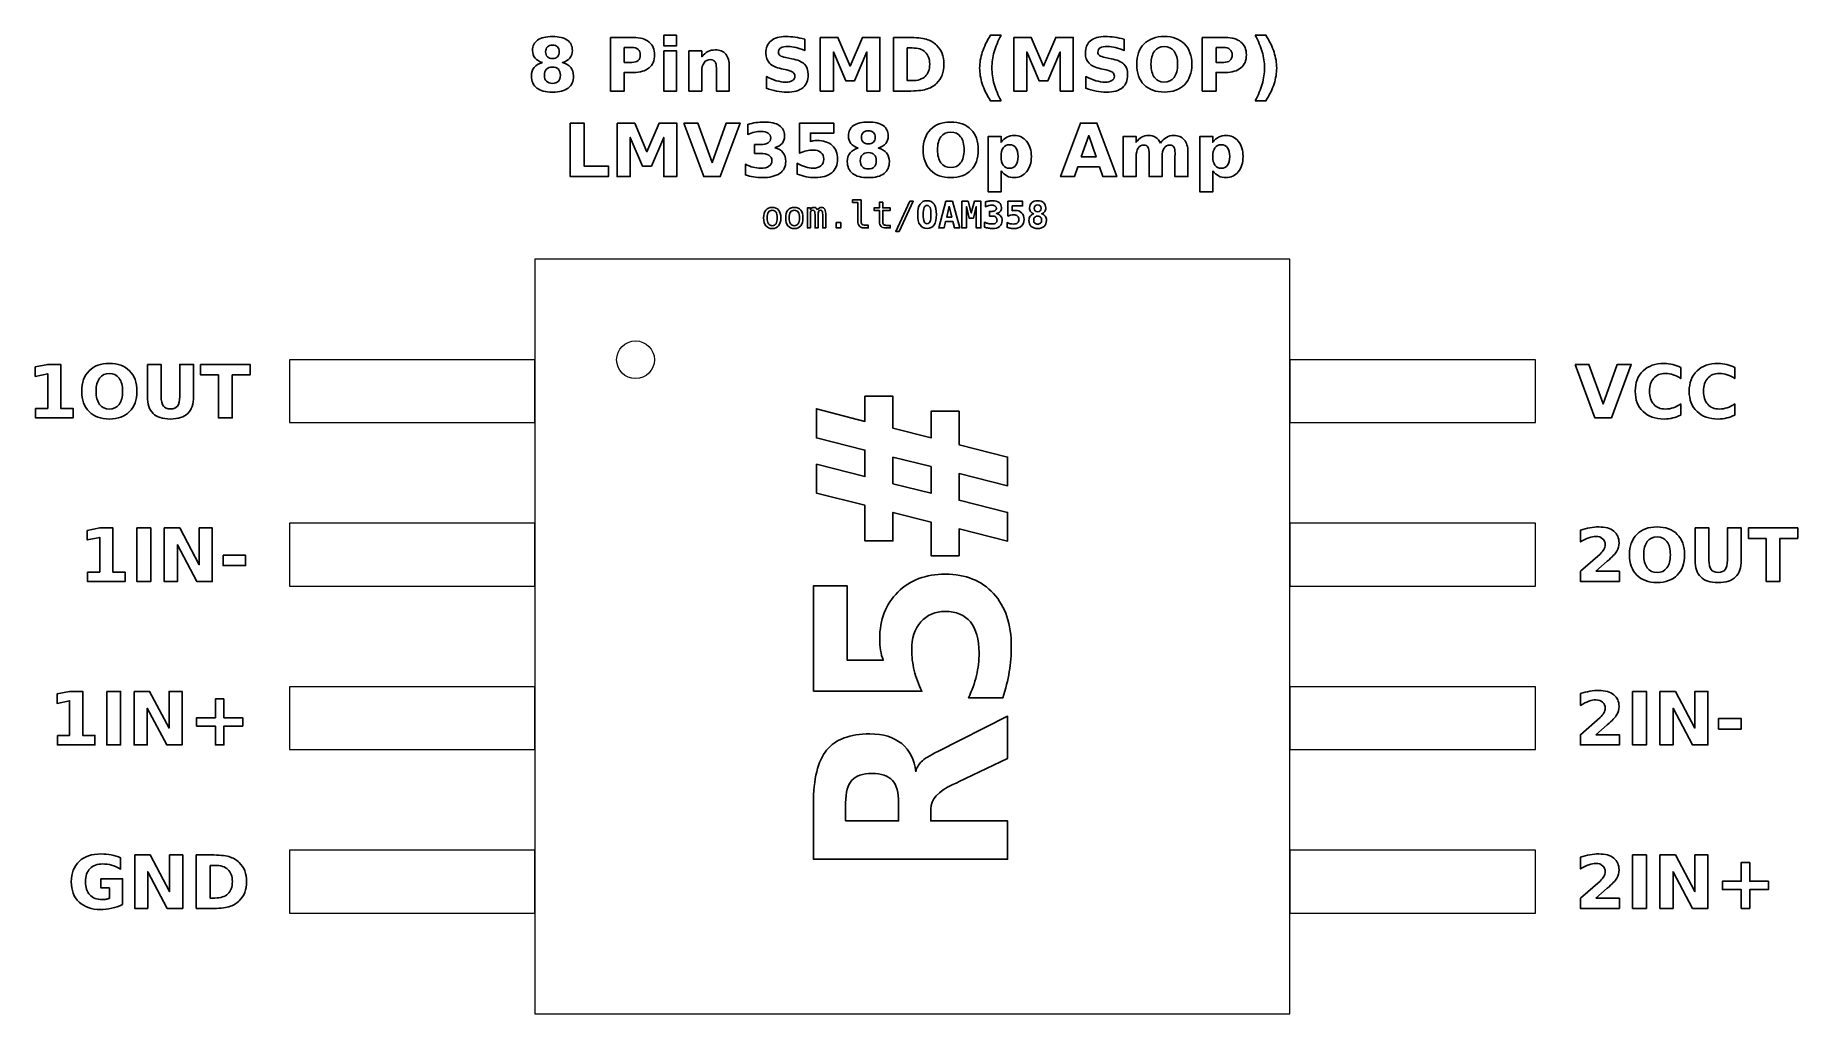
# Model space of a CAD drawing. Header units: centimetres. Extents: x -10.849 to -10.148, y -15 to -14.611.
import ezdxf

# ---------------------------------------------------------------- set-up
doc = ezdxf.new("R2010")
doc.units = ezdxf.units.CM
doc.header["$MEASUREMENT"] = 0
doc.layers.add('Layer 1', color=7, linetype='Continuous')

msp = doc.modelspace()

# ---------------------------------------------------------------- linework, layer by layer
at = {"layer": 'Layer 1', "color": 250, "lineweight": 9}
msp.add_ellipse((-10.61, -14.74), major_axis=(0, 0.0075), ratio=1, dxfattribs=at)
at = {"layer": 'Layer 1', "color": 250}
for points, knots in [([(-10.64701, -14.62183), (-10.6483, -14.62144), (-10.64928, -14.62084), (-10.64993, -14.62004), (-10.64993, -14.62004), (-10.65059, -14.61923), (-10.65092, -14.61822), (-10.65092, -14.61701), (-10.65092, -14.61701), (-10.65092, -14.61522), (-10.65024, -14.61384), (-10.64891, -14.6129), (-10.64891, -14.6129), (-10.64757, -14.61196), (-10.64559, -14.61149), (-10.643, -14.61149), (-10.643, -14.61149), (-10.64042, -14.61149), (-10.63846, -14.61196), (-10.63712, -14.6129), (-10.63712, -14.6129), (-10.63579, -14.61383), (-10.63511, -14.61521), (-10.63511, -14.61701), (-10.63511, -14.61701), (-10.63511, -14.61822), (-10.63544, -14.61923), (-10.6361, -14.62004), (-10.6361, -14.62004), (-10.63676, -14.62084), (-10.63774, -14.62144), (-10.63903, -14.62183), (-10.63903, -14.62183), (-10.63759, -14.62223), (-10.6365, -14.62288), (-10.63576, -14.62378), (-10.63576, -14.62378), (-10.63503, -14.62467), (-10.63466, -14.62581), (-10.63466, -14.62718), (-10.63466, -14.62718), (-10.63466, -14.62929), (-10.63536, -14.63089), (-10.63676, -14.63196), (-10.63676, -14.63196), (-10.63816, -14.63304), (-10.64024, -14.63358), (-10.643, -14.63358), (-10.643, -14.63358), (-10.64577, -14.63358), (-10.64786, -14.63304), (-10.64927, -14.63196), (-10.64927, -14.63196), (-10.65068, -14.63089), (-10.65139, -14.62929), (-10.65139, -14.62718), (-10.65139, -14.62718), (-10.65139, -14.62581), (-10.65102, -14.62467), (-10.65028, -14.62378), (-10.65028, -14.62378), (-10.64955, -14.62288), (-10.64846, -14.62223), (-10.64701, -14.62183)], [0, 0, 0, 0, 0.0625, 0.0625, 0.0625, 0.0625, 0.125, 0.125, 0.125, 0.125, 0.1875, 0.1875, 0.1875, 0.1875, 0.25, 0.25, 0.25, 0.25, 0.3125, 0.3125, 0.3125, 0.3125, 0.375, 0.375, 0.375, 0.375, 0.4375, 0.4375, 0.4375, 0.4375, 0.5, 0.5, 0.5, 0.5, 0.5625, 0.5625, 0.5625, 0.5625, 0.625, 0.625, 0.625, 0.625, 0.6875, 0.6875, 0.6875, 0.6875, 0.75, 0.75, 0.75, 0.75, 0.8125, 0.8125, 0.8125, 0.8125, 0.875, 0.875, 0.875, 0.875, 0.9375, 0.9375, 0.9375, 0.9375, 1, 1, 1, 1]), ([(-10.64573, -14.61757), (-10.64573, -14.61841), (-10.64549, -14.61907), (-10.64502, -14.61952), (-10.64502, -14.61952), (-10.64455, -14.61998), (-10.64388, -14.62021), (-10.643, -14.62021), (-10.643, -14.62021), (-10.64214, -14.62021), (-10.64148, -14.61998), (-10.64102, -14.61952), (-10.64102, -14.61952), (-10.64055, -14.61907), (-10.64032, -14.61841), (-10.64032, -14.61757), (-10.64032, -14.61757), (-10.64032, -14.61672), (-10.64055, -14.61607), (-10.64102, -14.61562), (-10.64102, -14.61562), (-10.64148, -14.61517), (-10.64214, -14.61494), (-10.643, -14.61494), (-10.643, -14.61494), (-10.64388, -14.61494), (-10.64455, -14.61517), (-10.64502, -14.61563), (-10.64502, -14.61563), (-10.64549, -14.61608), (-10.64573, -14.61673), (-10.64573, -14.61757)], [0, 0, 0, 0, 0.125, 0.125, 0.125, 0.125, 0.25, 0.25, 0.25, 0.25, 0.375, 0.375, 0.375, 0.375, 0.5, 0.5, 0.5, 0.5, 0.625, 0.625, 0.625, 0.625, 0.75, 0.75, 0.75, 0.75, 0.875, 0.875, 0.875, 0.875, 1, 1, 1, 1]), ([(-10.61999, -14.61188), (-10.61999, -14.61188), (-10.61087, -14.61188), (-10.61087, -14.61188), (-10.61087, -14.61188), (-10.60816, -14.61188), (-10.60608, -14.61248), (-10.60463, -14.61368), (-10.60463, -14.61368), (-10.60318, -14.61488), (-10.60246, -14.6166), (-10.60246, -14.61882), (-10.60246, -14.61882), (-10.60246, -14.62105), (-10.60318, -14.62277), (-10.60463, -14.62397), (-10.60463, -14.62397), (-10.60608, -14.62518), (-10.60816, -14.62578), (-10.61087, -14.62578), (-10.61087, -14.62578), (-10.61087, -14.62578), (-10.6145, -14.62578), (-10.6145, -14.62578), (-10.6145, -14.62578), (-10.6145, -14.62578), (-10.6145, -14.63317), (-10.6145, -14.63317), (-10.6145, -14.63317), (-10.6145, -14.63317), (-10.61999, -14.63317), (-10.61999, -14.63317), (-10.61999, -14.63317), (-10.61999, -14.63317), (-10.61999, -14.61188), (-10.61999, -14.61188)], [0, 0, 0, 0, 0.111111, 0.111111, 0.111111, 0.111111, 0.222222, 0.222222, 0.222222, 0.222222, 0.333333, 0.333333, 0.333333, 0.333333, 0.444444, 0.444444, 0.444444, 0.444444, 0.555556, 0.555556, 0.555556, 0.555556, 0.666667, 0.666667, 0.666667, 0.666667, 0.777778, 0.777778, 0.777778, 0.777778, 0.888889, 0.888889, 0.888889, 0.888889, 1, 1, 1, 1]), ([(-10.6145, -14.61585), (-10.6145, -14.61585), (-10.6145, -14.6218), (-10.6145, -14.6218), (-10.6145, -14.6218), (-10.6145, -14.6218), (-10.61146, -14.6218), (-10.61146, -14.6218), (-10.61146, -14.6218), (-10.61039, -14.6218), (-10.60957, -14.62154), (-10.60899, -14.62102), (-10.60899, -14.62102), (-10.60841, -14.62051), (-10.60812, -14.61977), (-10.60812, -14.61882), (-10.60812, -14.61882), (-10.60812, -14.61787), (-10.60841, -14.61714), (-10.60899, -14.61662), (-10.60899, -14.61662), (-10.60957, -14.61611), (-10.61039, -14.61585), (-10.61146, -14.61585), (-10.61146, -14.61585), (-10.61146, -14.61585), (-10.6145, -14.61585), (-10.6145, -14.61585)], [0, 0, 0, 0, 0.142857, 0.142857, 0.142857, 0.142857, 0.285714, 0.285714, 0.285714, 0.285714, 0.428571, 0.428571, 0.428571, 0.428571, 0.571429, 0.571429, 0.571429, 0.571429, 0.714286, 0.714286, 0.714286, 0.714286, 0.857143, 0.857143, 0.857143, 0.857143, 1, 1, 1, 1]), ([(-10.59881, -14.61098), (-10.59881, -14.61098), (-10.5937, -14.61098), (-10.5937, -14.61098), (-10.5937, -14.61098), (-10.5937, -14.61098), (-10.5937, -14.61514), (-10.5937, -14.61514), (-10.5937, -14.61514), (-10.5937, -14.61514), (-10.59881, -14.61514), (-10.59881, -14.61514), (-10.59881, -14.61514), (-10.59881, -14.61514), (-10.59881, -14.61098), (-10.59881, -14.61098)], [0, 0, 0, 0, 0.25, 0.25, 0.25, 0.25, 0.5, 0.5, 0.5, 0.5, 0.75, 0.75, 0.75, 0.75, 1, 1, 1, 1]), ([(-10.54279, -14.61255), (-10.54279, -14.61255), (-10.54279, -14.61705), (-10.54279, -14.61705), (-10.54279, -14.61705), (-10.54396, -14.61653), (-10.5451, -14.61614), (-10.54621, -14.61587), (-10.54621, -14.61587), (-10.54733, -14.6156), (-10.54838, -14.61547), (-10.54937, -14.61547), (-10.54937, -14.61547), (-10.55068, -14.61547), (-10.55165, -14.61565), (-10.55228, -14.61601), (-10.55228, -14.61601), (-10.5529, -14.61637), (-10.55322, -14.61693), (-10.55322, -14.61769), (-10.55322, -14.61769), (-10.55322, -14.61826), (-10.55301, -14.61871), (-10.55258, -14.61903), (-10.55258, -14.61903), (-10.55216, -14.61934), (-10.55139, -14.61962), (-10.55028, -14.61985), (-10.55028, -14.61985), (-10.55028, -14.61985), (-10.54794, -14.62032), (-10.54794, -14.62032), (-10.54794, -14.62032), (-10.54557, -14.62079), (-10.54389, -14.62152), (-10.54289, -14.62249), (-10.54289, -14.62249), (-10.54189, -14.62346), (-10.54139, -14.62484), (-10.54139, -14.62662), (-10.54139, -14.62662), (-10.54139, -14.62897), (-10.54209, -14.63072), (-10.54348, -14.63187), (-10.54348, -14.63187), (-10.54487, -14.63301), (-10.547, -14.63358), (-10.54986, -14.63358), (-10.54986, -14.63358), (-10.55122, -14.63358), (-10.55257, -14.63346), (-10.55393, -14.6332), (-10.55393, -14.6332), (-10.55529, -14.63294), (-10.55665, -14.63256), (-10.55801, -14.63206), (-10.55801, -14.63206), (-10.55801, -14.63206), (-10.55801, -14.62743), (-10.55801, -14.62743), (-10.55801, -14.62743), (-10.55665, -14.62815), (-10.55533, -14.62869), (-10.55406, -14.62906), (-10.55406, -14.62906), (-10.55279, -14.62942), (-10.55157, -14.62961), (-10.55039, -14.62961), (-10.55039, -14.62961), (-10.5492, -14.62961), (-10.54827, -14.62941), (-10.54764, -14.62901), (-10.54764, -14.62901), (-10.547, -14.62861), (-10.54668, -14.62804), (-10.54668, -14.62729), (-10.54668, -14.62729), (-10.54668, -14.62663), (-10.5469, -14.62612), (-10.54733, -14.62576), (-10.54733, -14.62576), (-10.54776, -14.6254), (-10.54863, -14.62507), (-10.54992, -14.62479), (-10.54992, -14.62479), (-10.54992, -14.62479), (-10.55205, -14.62431), (-10.55205, -14.62431), (-10.55205, -14.62431), (-10.55418, -14.62386), (-10.55573, -14.62313), (-10.55672, -14.62213), (-10.55672, -14.62213), (-10.5577, -14.62114), (-10.55819, -14.61979), (-10.55819, -14.6181), (-10.55819, -14.6181), (-10.55819, -14.61598), (-10.55751, -14.61434), (-10.55614, -14.6132), (-10.55614, -14.6132), (-10.55477, -14.61206), (-10.5528, -14.61149), (-10.55023, -14.61149), (-10.55023, -14.61149), (-10.54906, -14.61149), (-10.54786, -14.61158), (-10.54662, -14.61175), (-10.54662, -14.61175), (-10.54539, -14.61193), (-10.54411, -14.61219), (-10.54279, -14.61255)], [0, 0, 0, 0, 0.035714, 0.035714, 0.035714, 0.035714, 0.071429, 0.071429, 0.071429, 0.071429, 0.107143, 0.107143, 0.107143, 0.107143, 0.142857, 0.142857, 0.142857, 0.142857, 0.178571, 0.178571, 0.178571, 0.178571, 0.214286, 0.214286, 0.214286, 0.214286, 0.25, 0.25, 0.25, 0.25, 0.285714, 0.285714, 0.285714, 0.285714, 0.321429, 0.321429, 0.321429, 0.321429, 0.357143, 0.357143, 0.357143, 0.357143, 0.392857, 0.392857, 0.392857, 0.392857, 0.428571, 0.428571, 0.428571, 0.428571, 0.464286, 0.464286, 0.464286, 0.464286, 0.5, 0.5, 0.5, 0.5, 0.535714, 0.535714, 0.535714, 0.535714, 0.571429, 0.571429, 0.571429, 0.571429, 0.607143, 0.607143, 0.607143, 0.607143, 0.642857, 0.642857, 0.642857, 0.642857, 0.678571, 0.678571, 0.678571, 0.678571, 0.714286, 0.714286, 0.714286, 0.714286, 0.75, 0.75, 0.75, 0.75, 0.785714, 0.785714, 0.785714, 0.785714, 0.821429, 0.821429, 0.821429, 0.821429, 0.857143, 0.857143, 0.857143, 0.857143, 0.892857, 0.892857, 0.892857, 0.892857, 0.928571, 0.928571, 0.928571, 0.928571, 0.964286, 0.964286, 0.964286, 0.964286, 1, 1, 1, 1]), ([(-10.53657, -14.61188), (-10.53657, -14.61188), (-10.52958, -14.61188), (-10.52958, -14.61188), (-10.52958, -14.61188), (-10.52958, -14.61188), (-10.52473, -14.62327), (-10.52473, -14.62327), (-10.52473, -14.62327), (-10.52473, -14.62327), (-10.51985, -14.61188), (-10.51985, -14.61188), (-10.51985, -14.61188), (-10.51985, -14.61188), (-10.51288, -14.61188), (-10.51288, -14.61188), (-10.51288, -14.61188), (-10.51288, -14.61188), (-10.51288, -14.63317), (-10.51288, -14.63317), (-10.51288, -14.63317), (-10.51288, -14.63317), (-10.51807, -14.63317), (-10.51807, -14.63317), (-10.51807, -14.63317), (-10.51807, -14.63317), (-10.51807, -14.6176), (-10.51807, -14.6176), (-10.51807, -14.6176), (-10.51807, -14.6176), (-10.52298, -14.62908), (-10.52298, -14.62908), (-10.52298, -14.62908), (-10.52298, -14.62908), (-10.52646, -14.62908), (-10.52646, -14.62908), (-10.52646, -14.62908), (-10.52646, -14.62908), (-10.53136, -14.6176), (-10.53136, -14.6176), (-10.53136, -14.6176), (-10.53136, -14.6176), (-10.53136, -14.63317), (-10.53136, -14.63317), (-10.53136, -14.63317), (-10.53136, -14.63317), (-10.53657, -14.63317), (-10.53657, -14.63317), (-10.53657, -14.63317), (-10.53657, -14.63317), (-10.53657, -14.61188), (-10.53657, -14.61188)], [0, 0, 0, 0, 0.076923, 0.076923, 0.076923, 0.076923, 0.153846, 0.153846, 0.153846, 0.153846, 0.230769, 0.230769, 0.230769, 0.230769, 0.307692, 0.307692, 0.307692, 0.307692, 0.384615, 0.384615, 0.384615, 0.384615, 0.461538, 0.461538, 0.461538, 0.461538, 0.538462, 0.538462, 0.538462, 0.538462, 0.615385, 0.615385, 0.615385, 0.615385, 0.692308, 0.692308, 0.692308, 0.692308, 0.769231, 0.769231, 0.769231, 0.769231, 0.846154, 0.846154, 0.846154, 0.846154, 0.923077, 0.923077, 0.923077, 0.923077, 1, 1, 1, 1]), ([(-10.5075, -14.61188), (-10.5075, -14.61188), (-10.5017, -14.61188), (-10.5017, -14.61188), (-10.5017, -14.61188), (-10.49847, -14.61188), (-10.49607, -14.6121), (-10.49448, -14.61257), (-10.49448, -14.61257), (-10.4929, -14.61303), (-10.49154, -14.61381), (-10.49041, -14.61491), (-10.49041, -14.61491), (-10.48941, -14.61587), (-10.48867, -14.61698), (-10.48818, -14.61824), (-10.48818, -14.61824), (-10.4877, -14.61949), (-10.48746, -14.62091), (-10.48746, -14.6225), (-10.48746, -14.6225), (-10.48746, -14.62411), (-10.4877, -14.62554), (-10.48818, -14.6268), (-10.48818, -14.6268), (-10.48867, -14.62806), (-10.48941, -14.62917), (-10.49041, -14.63013), (-10.49041, -14.63013), (-10.49155, -14.63124), (-10.49292, -14.63202), (-10.49452, -14.63248), (-10.49452, -14.63248), (-10.49612, -14.63294), (-10.49851, -14.63317), (-10.5017, -14.63317), (-10.5017, -14.63317), (-10.5017, -14.63317), (-10.5075, -14.63317), (-10.5075, -14.63317), (-10.5075, -14.63317), (-10.5075, -14.63317), (-10.5075, -14.61188), (-10.5075, -14.61188)], [0, 0, 0, 0, 0.090909, 0.090909, 0.090909, 0.090909, 0.181818, 0.181818, 0.181818, 0.181818, 0.272727, 0.272727, 0.272727, 0.272727, 0.363636, 0.363636, 0.363636, 0.363636, 0.454545, 0.454545, 0.454545, 0.454545, 0.545455, 0.545455, 0.545455, 0.545455, 0.636364, 0.636364, 0.636364, 0.636364, 0.727273, 0.727273, 0.727273, 0.727273, 0.818182, 0.818182, 0.818182, 0.818182, 0.909091, 0.909091, 0.909091, 0.909091, 1, 1, 1, 1]), ([(-10.50201, -14.61603), (-10.50201, -14.61603), (-10.50201, -14.62902), (-10.50201, -14.62902), (-10.50201, -14.62902), (-10.50201, -14.62902), (-10.50004, -14.62902), (-10.50004, -14.62902), (-10.50004, -14.62902), (-10.49779, -14.62902), (-10.49608, -14.62846), (-10.4949, -14.62735), (-10.4949, -14.62735), (-10.49372, -14.62624), (-10.49312, -14.62462), (-10.49312, -14.6225), (-10.49312, -14.6225), (-10.49312, -14.62039), (-10.49371, -14.61878), (-10.49489, -14.61768), (-10.49489, -14.61768), (-10.49607, -14.61658), (-10.49779, -14.61603), (-10.50004, -14.61603), (-10.50004, -14.61603), (-10.50004, -14.61603), (-10.50201, -14.61603), (-10.50201, -14.61603)], [0, 0, 0, 0, 0.142857, 0.142857, 0.142857, 0.142857, 0.285714, 0.285714, 0.285714, 0.285714, 0.428571, 0.428571, 0.428571, 0.428571, 0.571429, 0.571429, 0.571429, 0.571429, 0.714286, 0.714286, 0.714286, 0.714286, 0.857143, 0.857143, 0.857143, 0.857143, 1, 1, 1, 1]), ([(-10.46476, -14.63702), (-10.46476, -14.63702), (-10.46899, -14.63702), (-10.46899, -14.63702), (-10.46899, -14.63702), (-10.47045, -14.63467), (-10.47152, -14.63244), (-10.47222, -14.63032), (-10.47222, -14.63032), (-10.47291, -14.62821), (-10.47326, -14.62611), (-10.47326, -14.62403), (-10.47326, -14.62403), (-10.47326, -14.62194), (-10.47291, -14.61984), (-10.47221, -14.6177), (-10.47221, -14.6177), (-10.47151, -14.61557), (-10.47044, -14.61334), (-10.46899, -14.611), (-10.46899, -14.611), (-10.46899, -14.611), (-10.46476, -14.611), (-10.46476, -14.611), (-10.46476, -14.611), (-10.46597, -14.61326), (-10.46689, -14.61546), (-10.46749, -14.61762), (-10.46749, -14.61762), (-10.4681, -14.61977), (-10.46841, -14.62189), (-10.46841, -14.624), (-10.46841, -14.624), (-10.46841, -14.6261), (-10.46811, -14.62823), (-10.4675, -14.63039), (-10.4675, -14.63039), (-10.4669, -14.63255), (-10.46598, -14.63476), (-10.46476, -14.63702)], [0, 0, 0, 0, 0.1, 0.1, 0.1, 0.1, 0.2, 0.2, 0.2, 0.2, 0.3, 0.3, 0.3, 0.3, 0.4, 0.4, 0.4, 0.4, 0.5, 0.5, 0.5, 0.5, 0.6, 0.6, 0.6, 0.6, 0.7, 0.7, 0.7, 0.7, 0.8, 0.8, 0.8, 0.8, 0.9, 0.9, 0.9, 0.9, 1, 1, 1, 1]), ([(-10.45974, -14.61188), (-10.45974, -14.61188), (-10.45275, -14.61188), (-10.45275, -14.61188), (-10.45275, -14.61188), (-10.45275, -14.61188), (-10.4479, -14.62327), (-10.4479, -14.62327), (-10.4479, -14.62327), (-10.4479, -14.62327), (-10.44302, -14.61188), (-10.44302, -14.61188), (-10.44302, -14.61188), (-10.44302, -14.61188), (-10.43605, -14.61188), (-10.43605, -14.61188), (-10.43605, -14.61188), (-10.43605, -14.61188), (-10.43605, -14.63317), (-10.43605, -14.63317), (-10.43605, -14.63317), (-10.43605, -14.63317), (-10.44124, -14.63317), (-10.44124, -14.63317), (-10.44124, -14.63317), (-10.44124, -14.63317), (-10.44124, -14.6176), (-10.44124, -14.6176), (-10.44124, -14.6176), (-10.44124, -14.6176), (-10.44615, -14.62908), (-10.44615, -14.62908), (-10.44615, -14.62908), (-10.44615, -14.62908), (-10.44963, -14.62908), (-10.44963, -14.62908), (-10.44963, -14.62908), (-10.44963, -14.62908), (-10.45453, -14.6176), (-10.45453, -14.6176), (-10.45453, -14.6176), (-10.45453, -14.6176), (-10.45453, -14.63317), (-10.45453, -14.63317), (-10.45453, -14.63317), (-10.45453, -14.63317), (-10.45974, -14.63317), (-10.45974, -14.63317), (-10.45974, -14.63317), (-10.45974, -14.63317), (-10.45974, -14.61188), (-10.45974, -14.61188)], [0, 0, 0, 0, 0.076923, 0.076923, 0.076923, 0.076923, 0.153846, 0.153846, 0.153846, 0.153846, 0.230769, 0.230769, 0.230769, 0.230769, 0.307692, 0.307692, 0.307692, 0.307692, 0.384615, 0.384615, 0.384615, 0.384615, 0.461538, 0.461538, 0.461538, 0.461538, 0.538462, 0.538462, 0.538462, 0.538462, 0.615385, 0.615385, 0.615385, 0.615385, 0.692308, 0.692308, 0.692308, 0.692308, 0.769231, 0.769231, 0.769231, 0.769231, 0.846154, 0.846154, 0.846154, 0.846154, 0.923077, 0.923077, 0.923077, 0.923077, 1, 1, 1, 1]), ([(-10.41585, -14.61255), (-10.41585, -14.61255), (-10.41585, -14.61705), (-10.41585, -14.61705), (-10.41585, -14.61705), (-10.41702, -14.61653), (-10.41816, -14.61614), (-10.41927, -14.61587), (-10.41927, -14.61587), (-10.42039, -14.6156), (-10.42144, -14.61547), (-10.42243, -14.61547), (-10.42243, -14.61547), (-10.42374, -14.61547), (-10.42471, -14.61565), (-10.42534, -14.61601), (-10.42534, -14.61601), (-10.42596, -14.61637), (-10.42628, -14.61693), (-10.42628, -14.61769), (-10.42628, -14.61769), (-10.42628, -14.61826), (-10.42607, -14.61871), (-10.42564, -14.61903), (-10.42564, -14.61903), (-10.42522, -14.61934), (-10.42445, -14.61962), (-10.42334, -14.61985), (-10.42334, -14.61985), (-10.42334, -14.61985), (-10.421, -14.62032), (-10.421, -14.62032), (-10.421, -14.62032), (-10.41863, -14.62079), (-10.41695, -14.62152), (-10.41595, -14.62249), (-10.41595, -14.62249), (-10.41495, -14.62346), (-10.41445, -14.62484), (-10.41445, -14.62662), (-10.41445, -14.62662), (-10.41445, -14.62897), (-10.41515, -14.63072), (-10.41654, -14.63187), (-10.41654, -14.63187), (-10.41793, -14.63301), (-10.42006, -14.63358), (-10.42292, -14.63358), (-10.42292, -14.63358), (-10.42428, -14.63358), (-10.42563, -14.63346), (-10.42699, -14.6332), (-10.42699, -14.6332), (-10.42835, -14.63294), (-10.42971, -14.63256), (-10.43107, -14.63206), (-10.43107, -14.63206), (-10.43107, -14.63206), (-10.43107, -14.62743), (-10.43107, -14.62743), (-10.43107, -14.62743), (-10.42971, -14.62815), (-10.42839, -14.62869), (-10.42712, -14.62906), (-10.42712, -14.62906), (-10.42585, -14.62942), (-10.42463, -14.62961), (-10.42345, -14.62961), (-10.42345, -14.62961), (-10.42226, -14.62961), (-10.42133, -14.62941), (-10.4207, -14.62901), (-10.4207, -14.62901), (-10.42006, -14.62861), (-10.41974, -14.62804), (-10.41974, -14.62729), (-10.41974, -14.62729), (-10.41974, -14.62663), (-10.41996, -14.62612), (-10.42039, -14.62576), (-10.42039, -14.62576), (-10.42082, -14.6254), (-10.42169, -14.62507), (-10.42298, -14.62479), (-10.42298, -14.62479), (-10.42298, -14.62479), (-10.42511, -14.62431), (-10.42511, -14.62431), (-10.42511, -14.62431), (-10.42724, -14.62386), (-10.42879, -14.62313), (-10.42978, -14.62213), (-10.42978, -14.62213), (-10.43076, -14.62114), (-10.43125, -14.61979), (-10.43125, -14.6181), (-10.43125, -14.6181), (-10.43125, -14.61598), (-10.43057, -14.61434), (-10.4292, -14.6132), (-10.4292, -14.6132), (-10.42783, -14.61206), (-10.42586, -14.61149), (-10.42329, -14.61149), (-10.42329, -14.61149), (-10.42212, -14.61149), (-10.42092, -14.61158), (-10.41968, -14.61175), (-10.41968, -14.61175), (-10.41845, -14.61193), (-10.41717, -14.61219), (-10.41585, -14.61255)], [0, 0, 0, 0, 0.035714, 0.035714, 0.035714, 0.035714, 0.071429, 0.071429, 0.071429, 0.071429, 0.107143, 0.107143, 0.107143, 0.107143, 0.142857, 0.142857, 0.142857, 0.142857, 0.178571, 0.178571, 0.178571, 0.178571, 0.214286, 0.214286, 0.214286, 0.214286, 0.25, 0.25, 0.25, 0.25, 0.285714, 0.285714, 0.285714, 0.285714, 0.321429, 0.321429, 0.321429, 0.321429, 0.357143, 0.357143, 0.357143, 0.357143, 0.392857, 0.392857, 0.392857, 0.392857, 0.428571, 0.428571, 0.428571, 0.428571, 0.464286, 0.464286, 0.464286, 0.464286, 0.5, 0.5, 0.5, 0.5, 0.535714, 0.535714, 0.535714, 0.535714, 0.571429, 0.571429, 0.571429, 0.571429, 0.607143, 0.607143, 0.607143, 0.607143, 0.642857, 0.642857, 0.642857, 0.642857, 0.678571, 0.678571, 0.678571, 0.678571, 0.714286, 0.714286, 0.714286, 0.714286, 0.75, 0.75, 0.75, 0.75, 0.785714, 0.785714, 0.785714, 0.785714, 0.821429, 0.821429, 0.821429, 0.821429, 0.857143, 0.857143, 0.857143, 0.857143, 0.892857, 0.892857, 0.892857, 0.892857, 0.928571, 0.928571, 0.928571, 0.928571, 0.964286, 0.964286, 0.964286, 0.964286, 1, 1, 1, 1]), ([(-10.3999, -14.61149), (-10.39648, -14.61149), (-10.3938, -14.61247), (-10.39186, -14.61443), (-10.39186, -14.61443), (-10.38992, -14.61639), (-10.38895, -14.61909), (-10.38895, -14.62254), (-10.38895, -14.62254), (-10.38895, -14.62598), (-10.38992, -14.62869), (-10.39186, -14.63064), (-10.39186, -14.63064), (-10.3938, -14.63261), (-10.39648, -14.63358), (-10.3999, -14.63358), (-10.3999, -14.63358), (-10.40331, -14.63358), (-10.40599, -14.63261), (-10.40794, -14.63064), (-10.40794, -14.63064), (-10.40988, -14.62869), (-10.41085, -14.62598), (-10.41085, -14.62254), (-10.41085, -14.62254), (-10.41085, -14.61909), (-10.40988, -14.61639), (-10.40794, -14.61443), (-10.40794, -14.61443), (-10.40599, -14.61247), (-10.40331, -14.61149), (-10.3999, -14.61149)], [0, 0, 0, 0, 0.125, 0.125, 0.125, 0.125, 0.25, 0.25, 0.25, 0.25, 0.375, 0.375, 0.375, 0.375, 0.5, 0.5, 0.5, 0.5, 0.625, 0.625, 0.625, 0.625, 0.75, 0.75, 0.75, 0.75, 0.875, 0.875, 0.875, 0.875, 1, 1, 1, 1]), ([(-10.3999, -14.61547), (-10.40158, -14.61547), (-10.40287, -14.61609), (-10.4038, -14.61732), (-10.4038, -14.61732), (-10.40472, -14.61856), (-10.40518, -14.6203), (-10.40518, -14.62254), (-10.40518, -14.62254), (-10.40518, -14.62478), (-10.40472, -14.62651), (-10.4038, -14.62775), (-10.4038, -14.62775), (-10.40287, -14.62899), (-10.40158, -14.62961), (-10.3999, -14.62961), (-10.3999, -14.62961), (-10.39822, -14.62961), (-10.39692, -14.62899), (-10.39599, -14.62775), (-10.39599, -14.62775), (-10.39507, -14.62651), (-10.39461, -14.62478), (-10.39461, -14.62254), (-10.39461, -14.62254), (-10.39461, -14.6203), (-10.39507, -14.61856), (-10.39599, -14.61732), (-10.39599, -14.61732), (-10.39692, -14.61609), (-10.39822, -14.61547), (-10.3999, -14.61547)], [0, 0, 0, 0, 0.125, 0.125, 0.125, 0.125, 0.25, 0.25, 0.25, 0.25, 0.375, 0.375, 0.375, 0.375, 0.5, 0.5, 0.5, 0.5, 0.625, 0.625, 0.625, 0.625, 0.75, 0.75, 0.75, 0.75, 0.875, 0.875, 0.875, 0.875, 1, 1, 1, 1]), ([(-10.3848, -14.61188), (-10.3848, -14.61188), (-10.37568, -14.61188), (-10.37568, -14.61188), (-10.37568, -14.61188), (-10.37297, -14.61188), (-10.37089, -14.61248), (-10.36944, -14.61368), (-10.36944, -14.61368), (-10.36799, -14.61488), (-10.36727, -14.6166), (-10.36727, -14.61882), (-10.36727, -14.61882), (-10.36727, -14.62105), (-10.36799, -14.62277), (-10.36944, -14.62397), (-10.36944, -14.62397), (-10.37089, -14.62518), (-10.37297, -14.62578), (-10.37568, -14.62578), (-10.37568, -14.62578), (-10.37568, -14.62578), (-10.37931, -14.62578), (-10.37931, -14.62578), (-10.37931, -14.62578), (-10.37931, -14.62578), (-10.37931, -14.63317), (-10.37931, -14.63317), (-10.37931, -14.63317), (-10.37931, -14.63317), (-10.3848, -14.63317), (-10.3848, -14.63317), (-10.3848, -14.63317), (-10.3848, -14.63317), (-10.3848, -14.61188), (-10.3848, -14.61188)], [0, 0, 0, 0, 0.111111, 0.111111, 0.111111, 0.111111, 0.222222, 0.222222, 0.222222, 0.222222, 0.333333, 0.333333, 0.333333, 0.333333, 0.444444, 0.444444, 0.444444, 0.444444, 0.555556, 0.555556, 0.555556, 0.555556, 0.666667, 0.666667, 0.666667, 0.666667, 0.777778, 0.777778, 0.777778, 0.777778, 0.888889, 0.888889, 0.888889, 0.888889, 1, 1, 1, 1]), ([(-10.37931, -14.61585), (-10.37931, -14.61585), (-10.37931, -14.6218), (-10.37931, -14.6218), (-10.37931, -14.6218), (-10.37931, -14.6218), (-10.37627, -14.6218), (-10.37627, -14.6218), (-10.37627, -14.6218), (-10.3752, -14.6218), (-10.37438, -14.62154), (-10.3738, -14.62102), (-10.3738, -14.62102), (-10.37322, -14.62051), (-10.37293, -14.61977), (-10.37293, -14.61882), (-10.37293, -14.61882), (-10.37293, -14.61787), (-10.37322, -14.61714), (-10.3738, -14.61662), (-10.3738, -14.61662), (-10.37438, -14.61611), (-10.3752, -14.61585), (-10.37627, -14.61585), (-10.37627, -14.61585), (-10.37627, -14.61585), (-10.37931, -14.61585), (-10.37931, -14.61585)], [0, 0, 0, 0, 0.142857, 0.142857, 0.142857, 0.142857, 0.285714, 0.285714, 0.285714, 0.285714, 0.428571, 0.428571, 0.428571, 0.428571, 0.571429, 0.571429, 0.571429, 0.571429, 0.714286, 0.714286, 0.714286, 0.714286, 0.857143, 0.857143, 0.857143, 0.857143, 1, 1, 1, 1]), ([(-10.36373, -14.63702), (-10.36252, -14.63476), (-10.3616, -14.63255), (-10.36099, -14.63039), (-10.36099, -14.63039), (-10.36038, -14.62823), (-10.36008, -14.6261), (-10.36008, -14.624), (-10.36008, -14.624), (-10.36008, -14.62189), (-10.36038, -14.61977), (-10.36099, -14.61762), (-10.36099, -14.61762), (-10.3616, -14.61546), (-10.36252, -14.61326), (-10.36373, -14.611), (-10.36373, -14.611), (-10.36373, -14.611), (-10.3595, -14.611), (-10.3595, -14.611), (-10.3595, -14.611), (-10.35805, -14.61334), (-10.35698, -14.61557), (-10.35628, -14.6177), (-10.35628, -14.6177), (-10.35558, -14.61984), (-10.35523, -14.62194), (-10.35523, -14.62403), (-10.35523, -14.62403), (-10.35523, -14.62611), (-10.35558, -14.62821), (-10.35627, -14.63032), (-10.35627, -14.63032), (-10.35697, -14.63244), (-10.35804, -14.63467), (-10.3595, -14.63702), (-10.3595, -14.63702), (-10.3595, -14.63702), (-10.36373, -14.63702), (-10.36373, -14.63702)], [0, 0, 0, 0, 0.1, 0.1, 0.1, 0.1, 0.2, 0.2, 0.2, 0.2, 0.3, 0.3, 0.3, 0.3, 0.4, 0.4, 0.4, 0.4, 0.5, 0.5, 0.5, 0.5, 0.6, 0.6, 0.6, 0.6, 0.7, 0.7, 0.7, 0.7, 0.8, 0.8, 0.8, 0.8, 0.9, 0.9, 0.9, 0.9, 1, 1, 1, 1]), ([(-10.59881, -14.6172), (-10.59881, -14.6172), (-10.5937, -14.6172), (-10.5937, -14.6172), (-10.5937, -14.6172), (-10.5937, -14.6172), (-10.5937, -14.63317), (-10.5937, -14.63317), (-10.5937, -14.63317), (-10.5937, -14.63317), (-10.59881, -14.63317), (-10.59881, -14.63317), (-10.59881, -14.63317), (-10.59881, -14.63317), (-10.59881, -14.6172), (-10.59881, -14.6172)], [0, 0, 0, 0, 0.25, 0.25, 0.25, 0.25, 0.5, 0.5, 0.5, 0.5, 0.75, 0.75, 0.75, 0.75, 1, 1, 1, 1]), ([(-10.57274, -14.62344), (-10.57274, -14.62344), (-10.57274, -14.63317), (-10.57274, -14.63317), (-10.57274, -14.63317), (-10.57274, -14.63317), (-10.57787, -14.63317), (-10.57787, -14.63317), (-10.57787, -14.63317), (-10.57787, -14.63317), (-10.57787, -14.63159), (-10.57787, -14.63159), (-10.57787, -14.63159), (-10.57787, -14.63159), (-10.57787, -14.62573), (-10.57787, -14.62573), (-10.57787, -14.62573), (-10.57787, -14.62435), (-10.5779, -14.62339), (-10.57796, -14.62287), (-10.57796, -14.62287), (-10.57803, -14.62235), (-10.57813, -14.62197), (-10.57829, -14.62172), (-10.57829, -14.62172), (-10.57849, -14.62138), (-10.57876, -14.62113), (-10.5791, -14.62094), (-10.5791, -14.62094), (-10.57944, -14.62076), (-10.57983, -14.62066), (-10.58027, -14.62066), (-10.58027, -14.62066), (-10.58133, -14.62066), (-10.58217, -14.62107), (-10.58278, -14.62189), (-10.58278, -14.62189), (-10.58339, -14.62272), (-10.58369, -14.62386), (-10.58369, -14.62531), (-10.58369, -14.62531), (-10.58369, -14.62531), (-10.58369, -14.63317), (-10.58369, -14.63317), (-10.58369, -14.63317), (-10.58369, -14.63317), (-10.5888, -14.63317), (-10.5888, -14.63317), (-10.5888, -14.63317), (-10.5888, -14.63317), (-10.5888, -14.6172), (-10.5888, -14.6172), (-10.5888, -14.6172), (-10.5888, -14.6172), (-10.58369, -14.6172), (-10.58369, -14.6172), (-10.58369, -14.6172), (-10.58369, -14.6172), (-10.58369, -14.61954), (-10.58369, -14.61954), (-10.58369, -14.61954), (-10.58292, -14.6186), (-10.5821, -14.61792), (-10.58124, -14.61747), (-10.58124, -14.61747), (-10.58037, -14.61703), (-10.57942, -14.61681), (-10.57837, -14.61681), (-10.57837, -14.61681), (-10.57652, -14.61681), (-10.57513, -14.61738), (-10.57417, -14.61851), (-10.57417, -14.61851), (-10.57321, -14.61964), (-10.57274, -14.62129), (-10.57274, -14.62344)], [0, 0, 0, 0, 0.052632, 0.052632, 0.052632, 0.052632, 0.105263, 0.105263, 0.105263, 0.105263, 0.157895, 0.157895, 0.157895, 0.157895, 0.210526, 0.210526, 0.210526, 0.210526, 0.263158, 0.263158, 0.263158, 0.263158, 0.315789, 0.315789, 0.315789, 0.315789, 0.368421, 0.368421, 0.368421, 0.368421, 0.421053, 0.421053, 0.421053, 0.421053, 0.473684, 0.473684, 0.473684, 0.473684, 0.526316, 0.526316, 0.526316, 0.526316, 0.578947, 0.578947, 0.578947, 0.578947, 0.631579, 0.631579, 0.631579, 0.631579, 0.684211, 0.684211, 0.684211, 0.684211, 0.736842, 0.736842, 0.736842, 0.736842, 0.789474, 0.789474, 0.789474, 0.789474, 0.842105, 0.842105, 0.842105, 0.842105, 0.894737, 0.894737, 0.894737, 0.894737, 0.947368, 0.947368, 0.947368, 0.947368, 1, 1, 1, 1]), ([(-10.643, -14.62364), (-10.64403, -14.62364), (-10.64482, -14.62393), (-10.64537, -14.62448), (-10.64537, -14.62448), (-10.64592, -14.62504), (-10.6462, -14.62585), (-10.6462, -14.62689), (-10.6462, -14.62689), (-10.6462, -14.62794), (-10.64592, -14.62874), (-10.64537, -14.6293), (-10.64537, -14.6293), (-10.64482, -14.62985), (-10.64403, -14.63013), (-10.643, -14.63013), (-10.643, -14.63013), (-10.64198, -14.63013), (-10.6412, -14.62985), (-10.64066, -14.6293), (-10.64066, -14.6293), (-10.64012, -14.62874), (-10.63985, -14.62794), (-10.63985, -14.62689), (-10.63985, -14.62689), (-10.63985, -14.62584), (-10.64012, -14.62504), (-10.64066, -14.62448), (-10.64066, -14.62448), (-10.6412, -14.62392), (-10.64198, -14.62364), (-10.643, -14.62364)], [0, 0, 0, 0, 0.125, 0.125, 0.125, 0.125, 0.25, 0.25, 0.25, 0.25, 0.375, 0.375, 0.375, 0.375, 0.5, 0.5, 0.5, 0.5, 0.625, 0.625, 0.625, 0.625, 0.75, 0.75, 0.75, 0.75, 0.875, 0.875, 0.875, 0.875, 1, 1, 1, 1]), ([(-10.63592, -14.64588), (-10.63592, -14.64588), (-10.63043, -14.64588), (-10.63043, -14.64588), (-10.63043, -14.64588), (-10.63043, -14.64588), (-10.63043, -14.66302), (-10.63043, -14.66302), (-10.63043, -14.66302), (-10.63043, -14.66302), (-10.62079, -14.66302), (-10.62079, -14.66302), (-10.62079, -14.66302), (-10.62079, -14.66302), (-10.62079, -14.66717), (-10.62079, -14.66717), (-10.62079, -14.66717), (-10.62079, -14.66717), (-10.63592, -14.66717), (-10.63592, -14.66717), (-10.63592, -14.66717), (-10.63592, -14.66717), (-10.63592, -14.64588), (-10.63592, -14.64588)], [0, 0, 0, 0, 0.166667, 0.166667, 0.166667, 0.166667, 0.333333, 0.333333, 0.333333, 0.333333, 0.5, 0.5, 0.5, 0.5, 0.666667, 0.666667, 0.666667, 0.666667, 0.833333, 0.833333, 0.833333, 0.833333, 1, 1, 1, 1]), ([(-10.61731, -14.64588), (-10.61731, -14.64588), (-10.61032, -14.64588), (-10.61032, -14.64588), (-10.61032, -14.64588), (-10.61032, -14.64588), (-10.60547, -14.65727), (-10.60547, -14.65727), (-10.60547, -14.65727), (-10.60547, -14.65727), (-10.60059, -14.64588), (-10.60059, -14.64588), (-10.60059, -14.64588), (-10.60059, -14.64588), (-10.59362, -14.64588), (-10.59362, -14.64588), (-10.59362, -14.64588), (-10.59362, -14.64588), (-10.59362, -14.66717), (-10.59362, -14.66717), (-10.59362, -14.66717), (-10.59362, -14.66717), (-10.59881, -14.66717), (-10.59881, -14.66717), (-10.59881, -14.66717), (-10.59881, -14.66717), (-10.59881, -14.6516), (-10.59881, -14.6516), (-10.59881, -14.6516), (-10.59881, -14.6516), (-10.60372, -14.66308), (-10.60372, -14.66308), (-10.60372, -14.66308), (-10.60372, -14.66308), (-10.6072, -14.66308), (-10.6072, -14.66308), (-10.6072, -14.66308), (-10.6072, -14.66308), (-10.6121, -14.6516), (-10.6121, -14.6516), (-10.6121, -14.6516), (-10.6121, -14.6516), (-10.6121, -14.66717), (-10.6121, -14.66717), (-10.6121, -14.66717), (-10.6121, -14.66717), (-10.61731, -14.66717), (-10.61731, -14.66717), (-10.61731, -14.66717), (-10.61731, -14.66717), (-10.61731, -14.64588), (-10.61731, -14.64588)], [0, 0, 0, 0, 0.076923, 0.076923, 0.076923, 0.076923, 0.153846, 0.153846, 0.153846, 0.153846, 0.230769, 0.230769, 0.230769, 0.230769, 0.307692, 0.307692, 0.307692, 0.307692, 0.384615, 0.384615, 0.384615, 0.384615, 0.461538, 0.461538, 0.461538, 0.461538, 0.538462, 0.538462, 0.538462, 0.538462, 0.615385, 0.615385, 0.615385, 0.615385, 0.692308, 0.692308, 0.692308, 0.692308, 0.769231, 0.769231, 0.769231, 0.769231, 0.846154, 0.846154, 0.846154, 0.846154, 0.923077, 0.923077, 0.923077, 0.923077, 1, 1, 1, 1]), ([(-10.59078, -14.64588), (-10.59078, -14.64588), (-10.58526, -14.64588), (-10.58526, -14.64588), (-10.58526, -14.64588), (-10.58526, -14.64588), (-10.57961, -14.66159), (-10.57961, -14.66159), (-10.57961, -14.66159), (-10.57961, -14.66159), (-10.57398, -14.64588), (-10.57398, -14.64588), (-10.57398, -14.64588), (-10.57398, -14.64588), (-10.56846, -14.64588), (-10.56846, -14.64588), (-10.56846, -14.64588), (-10.56846, -14.64588), (-10.57634, -14.66717), (-10.57634, -14.66717), (-10.57634, -14.66717), (-10.57634, -14.66717), (-10.58289, -14.66717), (-10.58289, -14.66717), (-10.58289, -14.66717), (-10.58289, -14.66717), (-10.59078, -14.64588), (-10.59078, -14.64588)], [0, 0, 0, 0, 0.142857, 0.142857, 0.142857, 0.142857, 0.285714, 0.285714, 0.285714, 0.285714, 0.428571, 0.428571, 0.428571, 0.428571, 0.571429, 0.571429, 0.571429, 0.571429, 0.714286, 0.714286, 0.714286, 0.714286, 0.857143, 0.857143, 0.857143, 0.857143, 1, 1, 1, 1]), ([(-10.5547, -14.65569), (-10.55327, -14.65606), (-10.55218, -14.6567), (-10.55143, -14.65762), (-10.55143, -14.65762), (-10.55069, -14.65854), (-10.55031, -14.6597), (-10.55031, -14.66112), (-10.55031, -14.66112), (-10.55031, -14.66323), (-10.55112, -14.66484), (-10.55274, -14.66594), (-10.55274, -14.66594), (-10.55435, -14.66703), (-10.55671, -14.66758), (-10.55981, -14.66758), (-10.55981, -14.66758), (-10.56091, -14.66758), (-10.562, -14.6675), (-10.5631, -14.66732), (-10.5631, -14.66732), (-10.5642, -14.66715), (-10.56528, -14.66688), (-10.56636, -14.66653), (-10.56636, -14.66653), (-10.56636, -14.66653), (-10.56636, -14.66229), (-10.56636, -14.66229), (-10.56636, -14.66229), (-10.56533, -14.6628), (-10.56431, -14.66319), (-10.5633, -14.66346), (-10.5633, -14.66346), (-10.56229, -14.66371), (-10.56129, -14.66384), (-10.56031, -14.66384), (-10.56031, -14.66384), (-10.55886, -14.66384), (-10.55774, -14.66359), (-10.55697, -14.66309), (-10.55697, -14.66309), (-10.55619, -14.66258), (-10.5558, -14.66186), (-10.5558, -14.66092), (-10.5558, -14.66092), (-10.5558, -14.65995), (-10.5562, -14.65922), (-10.557, -14.65872), (-10.557, -14.65872), (-10.55779, -14.65822), (-10.55896, -14.65797), (-10.56051, -14.65797), (-10.56051, -14.65797), (-10.56051, -14.65797), (-10.56271, -14.65797), (-10.56271, -14.65797), (-10.56271, -14.65797), (-10.56271, -14.65797), (-10.56271, -14.65443), (-10.56271, -14.65443), (-10.56271, -14.65443), (-10.56271, -14.65443), (-10.5604, -14.65443), (-10.5604, -14.65443), (-10.5604, -14.65443), (-10.55902, -14.65443), (-10.55799, -14.65422), (-10.55732, -14.65378), (-10.55732, -14.65378), (-10.55664, -14.65335), (-10.5563, -14.65269), (-10.5563, -14.65181), (-10.5563, -14.65181), (-10.5563, -14.65099), (-10.55663, -14.65036), (-10.55729, -14.64992), (-10.55729, -14.64992), (-10.55795, -14.64947), (-10.55887, -14.64924), (-10.56007, -14.64924), (-10.56007, -14.64924), (-10.56095, -14.64924), (-10.56184, -14.64934), (-10.56275, -14.64954), (-10.56275, -14.64954), (-10.56365, -14.64974), (-10.56455, -14.65004), (-10.56544, -14.65043), (-10.56544, -14.65043), (-10.56544, -14.65043), (-10.56544, -14.64641), (-10.56544, -14.64641), (-10.56544, -14.64641), (-10.56436, -14.6461), (-10.56329, -14.64587), (-10.56222, -14.64572), (-10.56222, -14.64572), (-10.56115, -14.64557), (-10.56011, -14.64549), (-10.55908, -14.64549), (-10.55908, -14.64549), (-10.55632, -14.64549), (-10.55425, -14.64594), (-10.55287, -14.64685), (-10.55287, -14.64685), (-10.5515, -14.64776), (-10.55081, -14.64913), (-10.55081, -14.65095), (-10.55081, -14.65095), (-10.55081, -14.6522), (-10.55114, -14.65322), (-10.5518, -14.65401), (-10.5518, -14.65401), (-10.55245, -14.6548), (-10.55342, -14.65536), (-10.5547, -14.65569)], [0, 0, 0, 0, 0.034483, 0.034483, 0.034483, 0.034483, 0.068966, 0.068966, 0.068966, 0.068966, 0.103448, 0.103448, 0.103448, 0.103448, 0.137931, 0.137931, 0.137931, 0.137931, 0.172414, 0.172414, 0.172414, 0.172414, 0.206897, 0.206897, 0.206897, 0.206897, 0.241379, 0.241379, 0.241379, 0.241379, 0.275862, 0.275862, 0.275862, 0.275862, 0.310345, 0.310345, 0.310345, 0.310345, 0.344828, 0.344828, 0.344828, 0.344828, 0.37931, 0.37931, 0.37931, 0.37931, 0.413793, 0.413793, 0.413793, 0.413793, 0.448276, 0.448276, 0.448276, 0.448276, 0.482759, 0.482759, 0.482759, 0.482759, 0.517241, 0.517241, 0.517241, 0.517241, 0.551724, 0.551724, 0.551724, 0.551724, 0.586207, 0.586207, 0.586207, 0.586207, 0.62069, 0.62069, 0.62069, 0.62069, 0.655172, 0.655172, 0.655172, 0.655172, 0.689655, 0.689655, 0.689655, 0.689655, 0.724138, 0.724138, 0.724138, 0.724138, 0.758621, 0.758621, 0.758621, 0.758621, 0.793103, 0.793103, 0.793103, 0.793103, 0.827586, 0.827586, 0.827586, 0.827586, 0.862069, 0.862069, 0.862069, 0.862069, 0.896552, 0.896552, 0.896552, 0.896552, 0.931034, 0.931034, 0.931034, 0.931034, 0.965517, 0.965517, 0.965517, 0.965517, 1, 1, 1, 1]), ([(-10.54488, -14.64588), (-10.54488, -14.64588), (-10.53123, -14.64588), (-10.53123, -14.64588), (-10.53123, -14.64588), (-10.53123, -14.64588), (-10.53123, -14.64991), (-10.53123, -14.64991), (-10.53123, -14.64991), (-10.53123, -14.64991), (-10.54051, -14.64991), (-10.54051, -14.64991), (-10.54051, -14.64991), (-10.54051, -14.64991), (-10.54051, -14.65321), (-10.54051, -14.65321), (-10.54051, -14.65321), (-10.54009, -14.6531), (-10.53967, -14.65301), (-10.53925, -14.65294), (-10.53925, -14.65294), (-10.53882, -14.65288), (-10.53838, -14.65285), (-10.53793, -14.65285), (-10.53793, -14.65285), (-10.53533, -14.65285), (-10.53331, -14.6535), (-10.53186, -14.6548), (-10.53186, -14.6548), (-10.53042, -14.65609), (-10.52969, -14.65791), (-10.52969, -14.66022), (-10.52969, -14.66022), (-10.52969, -14.66253), (-10.53048, -14.66433), (-10.53206, -14.66563), (-10.53206, -14.66563), (-10.53363, -14.66693), (-10.53581, -14.66758), (-10.53861, -14.66758), (-10.53861, -14.66758), (-10.53982, -14.66758), (-10.54101, -14.66747), (-10.5422, -14.66723), (-10.5422, -14.66723), (-10.54338, -14.667), (-10.54456, -14.66665), (-10.54573, -14.66617), (-10.54573, -14.66617), (-10.54573, -14.66617), (-10.54573, -14.66185), (-10.54573, -14.66185), (-10.54573, -14.66185), (-10.54457, -14.66252), (-10.54347, -14.66301), (-10.54243, -14.66334), (-10.54243, -14.66334), (-10.54138, -14.66368), (-10.5404, -14.66384), (-10.53948, -14.66384), (-10.53948, -14.66384), (-10.53815, -14.66384), (-10.5371, -14.66352), (-10.53633, -14.66287), (-10.53633, -14.66287), (-10.53557, -14.66222), (-10.53519, -14.66134), (-10.53519, -14.66022), (-10.53519, -14.66022), (-10.53519, -14.6591), (-10.53557, -14.65822), (-10.53633, -14.65757), (-10.53633, -14.65757), (-10.5371, -14.65693), (-10.53815, -14.65661), (-10.53948, -14.65661), (-10.53948, -14.65661), (-10.54027, -14.65661), (-10.54111, -14.65671), (-10.542, -14.65691), (-10.542, -14.65691), (-10.5429, -14.65712), (-10.54386, -14.65743), (-10.54488, -14.65786), (-10.54488, -14.65786), (-10.54488, -14.65786), (-10.54488, -14.64588), (-10.54488, -14.64588)], [0, 0, 0, 0, 0.045455, 0.045455, 0.045455, 0.045455, 0.090909, 0.090909, 0.090909, 0.090909, 0.136364, 0.136364, 0.136364, 0.136364, 0.181818, 0.181818, 0.181818, 0.181818, 0.227273, 0.227273, 0.227273, 0.227273, 0.272727, 0.272727, 0.272727, 0.272727, 0.318182, 0.318182, 0.318182, 0.318182, 0.363636, 0.363636, 0.363636, 0.363636, 0.409091, 0.409091, 0.409091, 0.409091, 0.454545, 0.454545, 0.454545, 0.454545, 0.5, 0.5, 0.5, 0.5, 0.545455, 0.545455, 0.545455, 0.545455, 0.590909, 0.590909, 0.590909, 0.590909, 0.636364, 0.636364, 0.636364, 0.636364, 0.681818, 0.681818, 0.681818, 0.681818, 0.727273, 0.727273, 0.727273, 0.727273, 0.772727, 0.772727, 0.772727, 0.772727, 0.818182, 0.818182, 0.818182, 0.818182, 0.863636, 0.863636, 0.863636, 0.863636, 0.909091, 0.909091, 0.909091, 0.909091, 0.954545, 0.954545, 0.954545, 0.954545, 1, 1, 1, 1]), ([(-10.52149, -14.65583), (-10.52278, -14.65544), (-10.52376, -14.65484), (-10.52441, -14.65404), (-10.52441, -14.65404), (-10.52507, -14.65323), (-10.5254, -14.65222), (-10.5254, -14.65101), (-10.5254, -14.65101), (-10.5254, -14.64922), (-10.52472, -14.64784), (-10.52339, -14.6469), (-10.52339, -14.6469), (-10.52205, -14.64596), (-10.52007, -14.64549), (-10.51748, -14.64549), (-10.51748, -14.64549), (-10.5149, -14.64549), (-10.51294, -14.64596), (-10.5116, -14.6469), (-10.5116, -14.6469), (-10.51027, -14.64783), (-10.50959, -14.64921), (-10.50959, -14.65101), (-10.50959, -14.65101), (-10.50959, -14.65222), (-10.50992, -14.65323), (-10.51058, -14.65404), (-10.51058, -14.65404), (-10.51124, -14.65484), (-10.51222, -14.65544), (-10.51351, -14.65583), (-10.51351, -14.65583), (-10.51207, -14.65623), (-10.51098, -14.65688), (-10.51024, -14.65778), (-10.51024, -14.65778), (-10.50951, -14.65867), (-10.50914, -14.65981), (-10.50914, -14.66118), (-10.50914, -14.66118), (-10.50914, -14.66329), (-10.50984, -14.66489), (-10.51124, -14.66596), (-10.51124, -14.66596), (-10.51264, -14.66704), (-10.51472, -14.66758), (-10.51748, -14.66758), (-10.51748, -14.66758), (-10.52025, -14.66758), (-10.52234, -14.66704), (-10.52375, -14.66596), (-10.52375, -14.66596), (-10.52516, -14.66489), (-10.52587, -14.66329), (-10.52587, -14.66118), (-10.52587, -14.66118), (-10.52587, -14.65981), (-10.5255, -14.65867), (-10.52476, -14.65778), (-10.52476, -14.65778), (-10.52403, -14.65688), (-10.52294, -14.65623), (-10.52149, -14.65583)], [0, 0, 0, 0, 0.0625, 0.0625, 0.0625, 0.0625, 0.125, 0.125, 0.125, 0.125, 0.1875, 0.1875, 0.1875, 0.1875, 0.25, 0.25, 0.25, 0.25, 0.3125, 0.3125, 0.3125, 0.3125, 0.375, 0.375, 0.375, 0.375, 0.4375, 0.4375, 0.4375, 0.4375, 0.5, 0.5, 0.5, 0.5, 0.5625, 0.5625, 0.5625, 0.5625, 0.625, 0.625, 0.625, 0.625, 0.6875, 0.6875, 0.6875, 0.6875, 0.75, 0.75, 0.75, 0.75, 0.8125, 0.8125, 0.8125, 0.8125, 0.875, 0.875, 0.875, 0.875, 0.9375, 0.9375, 0.9375, 0.9375, 1, 1, 1, 1]), ([(-10.52021, -14.65157), (-10.52021, -14.65241), (-10.51997, -14.65307), (-10.5195, -14.65352), (-10.5195, -14.65352), (-10.51903, -14.65398), (-10.51836, -14.65421), (-10.51748, -14.65421), (-10.51748, -14.65421), (-10.51662, -14.65421), (-10.51596, -14.65398), (-10.5155, -14.65352), (-10.5155, -14.65352), (-10.51503, -14.65307), (-10.5148, -14.65241), (-10.5148, -14.65157), (-10.5148, -14.65157), (-10.5148, -14.65072), (-10.51503, -14.65007), (-10.5155, -14.64962), (-10.5155, -14.64962), (-10.51596, -14.64917), (-10.51662, -14.64894), (-10.51748, -14.64894), (-10.51748, -14.64894), (-10.51836, -14.64894), (-10.51903, -14.64917), (-10.5195, -14.64963), (-10.5195, -14.64963), (-10.51997, -14.65008), (-10.52021, -14.65073), (-10.52021, -14.65157)], [0, 0, 0, 0, 0.125, 0.125, 0.125, 0.125, 0.25, 0.25, 0.25, 0.25, 0.375, 0.375, 0.375, 0.375, 0.5, 0.5, 0.5, 0.5, 0.625, 0.625, 0.625, 0.625, 0.75, 0.75, 0.75, 0.75, 0.875, 0.875, 0.875, 0.875, 1, 1, 1, 1]), ([(-10.48474, -14.64549), (-10.48132, -14.64549), (-10.47864, -14.64647), (-10.4767, -14.64843), (-10.4767, -14.64843), (-10.47476, -14.65039), (-10.47379, -14.65309), (-10.47379, -14.65654), (-10.47379, -14.65654), (-10.47379, -14.65998), (-10.47476, -14.66269), (-10.4767, -14.66464), (-10.4767, -14.66464), (-10.47864, -14.66661), (-10.48132, -14.66758), (-10.48474, -14.66758), (-10.48474, -14.66758), (-10.48815, -14.66758), (-10.49083, -14.66661), (-10.49278, -14.66464), (-10.49278, -14.66464), (-10.49472, -14.66269), (-10.49569, -14.65998), (-10.49569, -14.65654), (-10.49569, -14.65654), (-10.49569, -14.65309), (-10.49472, -14.65039), (-10.49278, -14.64843), (-10.49278, -14.64843), (-10.49083, -14.64647), (-10.48815, -14.64549), (-10.48474, -14.64549)], [0, 0, 0, 0, 0.125, 0.125, 0.125, 0.125, 0.25, 0.25, 0.25, 0.25, 0.375, 0.375, 0.375, 0.375, 0.5, 0.5, 0.5, 0.5, 0.625, 0.625, 0.625, 0.625, 0.75, 0.75, 0.75, 0.75, 0.875, 0.875, 0.875, 0.875, 1, 1, 1, 1]), ([(-10.48474, -14.64947), (-10.48642, -14.64947), (-10.48771, -14.65009), (-10.48864, -14.65132), (-10.48864, -14.65132), (-10.48956, -14.65256), (-10.49002, -14.6543), (-10.49002, -14.65654), (-10.49002, -14.65654), (-10.49002, -14.65878), (-10.48956, -14.66051), (-10.48864, -14.66175), (-10.48864, -14.66175), (-10.48771, -14.66299), (-10.48642, -14.66361), (-10.48474, -14.66361), (-10.48474, -14.66361), (-10.48306, -14.66361), (-10.48176, -14.66299), (-10.48083, -14.66175), (-10.48083, -14.66175), (-10.47991, -14.66051), (-10.47945, -14.65878), (-10.47945, -14.65654), (-10.47945, -14.65654), (-10.47945, -14.6543), (-10.47991, -14.65256), (-10.48083, -14.65132), (-10.48083, -14.65132), (-10.48176, -14.65009), (-10.48306, -14.64947), (-10.48474, -14.64947)], [0, 0, 0, 0, 0.125, 0.125, 0.125, 0.125, 0.25, 0.25, 0.25, 0.25, 0.375, 0.375, 0.375, 0.375, 0.5, 0.5, 0.5, 0.5, 0.625, 0.625, 0.625, 0.625, 0.75, 0.75, 0.75, 0.75, 0.875, 0.875, 0.875, 0.875, 1, 1, 1, 1]), ([(-10.46476, -14.66486), (-10.46476, -14.66486), (-10.46476, -14.67325), (-10.46476, -14.67325), (-10.46476, -14.67325), (-10.46476, -14.67325), (-10.46987, -14.67325), (-10.46987, -14.67325), (-10.46987, -14.67325), (-10.46987, -14.67325), (-10.46987, -14.6512), (-10.46987, -14.6512), (-10.46987, -14.6512), (-10.46987, -14.6512), (-10.46476, -14.6512), (-10.46476, -14.6512), (-10.46476, -14.6512), (-10.46476, -14.6512), (-10.46476, -14.65354), (-10.46476, -14.65354), (-10.46476, -14.65354), (-10.46406, -14.6526), (-10.46327, -14.65192), (-10.46242, -14.65147), (-10.46242, -14.65147), (-10.46157, -14.65103), (-10.46058, -14.65081), (-10.45947, -14.65081), (-10.45947, -14.65081), (-10.4575, -14.65081), (-10.45588, -14.6516), (-10.45462, -14.65316), (-10.45462, -14.65316), (-10.45336, -14.65472), (-10.45272, -14.65674), (-10.45272, -14.6592), (-10.45272, -14.6592), (-10.45272, -14.66166), (-10.45336, -14.66367), (-10.45462, -14.66524), (-10.45462, -14.66524), (-10.45588, -14.6668), (-10.4575, -14.66758), (-10.45947, -14.66758), (-10.45947, -14.66758), (-10.46058, -14.66758), (-10.46157, -14.66736), (-10.46242, -14.66692), (-10.46242, -14.66692), (-10.46327, -14.66648), (-10.46406, -14.66579), (-10.46476, -14.66486)], [0, 0, 0, 0, 0.076923, 0.076923, 0.076923, 0.076923, 0.153846, 0.153846, 0.153846, 0.153846, 0.230769, 0.230769, 0.230769, 0.230769, 0.307692, 0.307692, 0.307692, 0.307692, 0.384615, 0.384615, 0.384615, 0.384615, 0.461538, 0.461538, 0.461538, 0.461538, 0.538462, 0.538462, 0.538462, 0.538462, 0.615385, 0.615385, 0.615385, 0.615385, 0.692308, 0.692308, 0.692308, 0.692308, 0.769231, 0.769231, 0.769231, 0.769231, 0.846154, 0.846154, 0.846154, 0.846154, 0.923077, 0.923077, 0.923077, 0.923077, 1, 1, 1, 1]), ([(-10.42564, -14.66329), (-10.42564, -14.66329), (-10.43422, -14.66329), (-10.43422, -14.66329), (-10.43422, -14.66329), (-10.43422, -14.66329), (-10.43558, -14.66717), (-10.43558, -14.66717), (-10.43558, -14.66717), (-10.43558, -14.66717), (-10.4411, -14.66717), (-10.4411, -14.66717), (-10.4411, -14.66717), (-10.4411, -14.66717), (-10.43321, -14.64588), (-10.43321, -14.64588), (-10.43321, -14.64588), (-10.43321, -14.64588), (-10.42666, -14.64588), (-10.42666, -14.64588), (-10.42666, -14.64588), (-10.42666, -14.64588), (-10.41878, -14.66717), (-10.41878, -14.66717), (-10.41878, -14.66717), (-10.41878, -14.66717), (-10.4243, -14.66717), (-10.4243, -14.66717), (-10.4243, -14.66717), (-10.4243, -14.66717), (-10.42564, -14.66329), (-10.42564, -14.66329)], [0, 0, 0, 0, 0.125, 0.125, 0.125, 0.125, 0.25, 0.25, 0.25, 0.25, 0.375, 0.375, 0.375, 0.375, 0.5, 0.5, 0.5, 0.5, 0.625, 0.625, 0.625, 0.625, 0.75, 0.75, 0.75, 0.75, 0.875, 0.875, 0.875, 0.875, 1, 1, 1, 1]), ([(-10.43286, -14.65934), (-10.43286, -14.65934), (-10.42702, -14.65934), (-10.42702, -14.65934), (-10.42702, -14.65934), (-10.42702, -14.65934), (-10.42993, -14.65087), (-10.42993, -14.65087), (-10.42993, -14.65087), (-10.42993, -14.65087), (-10.43286, -14.65934), (-10.43286, -14.65934)], [0, 0, 0, 0, 0.333333, 0.333333, 0.333333, 0.333333, 0.666667, 0.666667, 0.666667, 0.666667, 1, 1, 1, 1]), ([(-10.40137, -14.65385), (-10.40072, -14.65286), (-10.39996, -14.65211), (-10.39907, -14.65159), (-10.39907, -14.65159), (-10.39818, -14.65107), (-10.3972, -14.65081), (-10.39614, -14.65081), (-10.39614, -14.65081), (-10.3943, -14.65081), (-10.39291, -14.65138), (-10.39195, -14.65251), (-10.39195, -14.65251), (-10.39099, -14.65364), (-10.39051, -14.65529), (-10.39051, -14.65744), (-10.39051, -14.65744), (-10.39051, -14.65744), (-10.39051, -14.66717), (-10.39051, -14.66717), (-10.39051, -14.66717), (-10.39051, -14.66717), (-10.39564, -14.66717), (-10.39564, -14.66717), (-10.39564, -14.66717), (-10.39564, -14.66717), (-10.39564, -14.65884), (-10.39564, -14.65884), (-10.39564, -14.65884), (-10.39563, -14.65872), (-10.39563, -14.65859), (-10.39562, -14.65846), (-10.39562, -14.65846), (-10.39562, -14.65832), (-10.39561, -14.65813), (-10.39561, -14.65789), (-10.39561, -14.65789), (-10.39561, -14.65676), (-10.39578, -14.65593), (-10.39611, -14.65543), (-10.39611, -14.65543), (-10.39645, -14.65492), (-10.39698, -14.65466), (-10.39772, -14.65466), (-10.39772, -14.65466), (-10.39869, -14.65466), (-10.39944, -14.65506), (-10.39997, -14.65586), (-10.39997, -14.65586), (-10.4005, -14.65666), (-10.40077, -14.65781), (-10.40079, -14.65933), (-10.40079, -14.65933), (-10.40079, -14.65933), (-10.40079, -14.66717), (-10.40079, -14.66717), (-10.40079, -14.66717), (-10.40079, -14.66717), (-10.40592, -14.66717), (-10.40592, -14.66717), (-10.40592, -14.66717), (-10.40592, -14.66717), (-10.40592, -14.65884), (-10.40592, -14.65884), (-10.40592, -14.65884), (-10.40592, -14.65707), (-10.40607, -14.65593), (-10.40638, -14.65543), (-10.40638, -14.65543), (-10.40668, -14.65492), (-10.40722, -14.65466), (-10.408, -14.65466), (-10.408, -14.65466), (-10.40899, -14.65466), (-10.40974, -14.65507), (-10.41027, -14.65587), (-10.41027, -14.65587), (-10.4108, -14.65667), (-10.41107, -14.65782), (-10.41107, -14.65931), (-10.41107, -14.65931), (-10.41107, -14.65931), (-10.41107, -14.66717), (-10.41107, -14.66717), (-10.41107, -14.66717), (-10.41107, -14.66717), (-10.41621, -14.66717), (-10.41621, -14.66717), (-10.41621, -14.66717), (-10.41621, -14.66717), (-10.41621, -14.6512), (-10.41621, -14.6512), (-10.41621, -14.6512), (-10.41621, -14.6512), (-10.41107, -14.6512), (-10.41107, -14.6512), (-10.41107, -14.6512), (-10.41107, -14.6512), (-10.41107, -14.65354), (-10.41107, -14.65354), (-10.41107, -14.65354), (-10.41044, -14.65263), (-10.40972, -14.65196), (-10.40891, -14.6515), (-10.40891, -14.6515), (-10.40809, -14.65104), (-10.4072, -14.65081), (-10.40622, -14.65081), (-10.40622, -14.65081), (-10.40512, -14.65081), (-10.40414, -14.65108), (-10.4033, -14.65161), (-10.4033, -14.65161), (-10.40245, -14.65215), (-10.40181, -14.65289), (-10.40137, -14.65385)], [0, 0, 0, 0, 0.034483, 0.034483, 0.034483, 0.034483, 0.068966, 0.068966, 0.068966, 0.068966, 0.103448, 0.103448, 0.103448, 0.103448, 0.137931, 0.137931, 0.137931, 0.137931, 0.172414, 0.172414, 0.172414, 0.172414, 0.206897, 0.206897, 0.206897, 0.206897, 0.241379, 0.241379, 0.241379, 0.241379, 0.275862, 0.275862, 0.275862, 0.275862, 0.310345, 0.310345, 0.310345, 0.310345, 0.344828, 0.344828, 0.344828, 0.344828, 0.37931, 0.37931, 0.37931, 0.37931, 0.413793, 0.413793, 0.413793, 0.413793, 0.448276, 0.448276, 0.448276, 0.448276, 0.482759, 0.482759, 0.482759, 0.482759, 0.517241, 0.517241, 0.517241, 0.517241, 0.551724, 0.551724, 0.551724, 0.551724, 0.586207, 0.586207, 0.586207, 0.586207, 0.62069, 0.62069, 0.62069, 0.62069, 0.655172, 0.655172, 0.655172, 0.655172, 0.689655, 0.689655, 0.689655, 0.689655, 0.724138, 0.724138, 0.724138, 0.724138, 0.758621, 0.758621, 0.758621, 0.758621, 0.793103, 0.793103, 0.793103, 0.793103, 0.827586, 0.827586, 0.827586, 0.827586, 0.862069, 0.862069, 0.862069, 0.862069, 0.896552, 0.896552, 0.896552, 0.896552, 0.931034, 0.931034, 0.931034, 0.931034, 0.965517, 0.965517, 0.965517, 0.965517, 1, 1, 1, 1]), ([(-10.38063, -14.66486), (-10.38063, -14.66486), (-10.38063, -14.67325), (-10.38063, -14.67325), (-10.38063, -14.67325), (-10.38063, -14.67325), (-10.38574, -14.67325), (-10.38574, -14.67325), (-10.38574, -14.67325), (-10.38574, -14.67325), (-10.38574, -14.6512), (-10.38574, -14.6512), (-10.38574, -14.6512), (-10.38574, -14.6512), (-10.38063, -14.6512), (-10.38063, -14.6512), (-10.38063, -14.6512), (-10.38063, -14.6512), (-10.38063, -14.65354), (-10.38063, -14.65354), (-10.38063, -14.65354), (-10.37993, -14.6526), (-10.37914, -14.65192), (-10.37829, -14.65147), (-10.37829, -14.65147), (-10.37744, -14.65103), (-10.37645, -14.65081), (-10.37534, -14.65081), (-10.37534, -14.65081), (-10.37337, -14.65081), (-10.37175, -14.6516), (-10.37049, -14.65316), (-10.37049, -14.65316), (-10.36923, -14.65472), (-10.36859, -14.65674), (-10.36859, -14.6592), (-10.36859, -14.6592), (-10.36859, -14.66166), (-10.36923, -14.66367), (-10.37049, -14.66524), (-10.37049, -14.66524), (-10.37175, -14.6668), (-10.37337, -14.66758), (-10.37534, -14.66758), (-10.37534, -14.66758), (-10.37645, -14.66758), (-10.37744, -14.66736), (-10.37829, -14.66692), (-10.37829, -14.66692), (-10.37914, -14.66648), (-10.37993, -14.66579), (-10.38063, -14.66486)], [0, 0, 0, 0, 0.076923, 0.076923, 0.076923, 0.076923, 0.153846, 0.153846, 0.153846, 0.153846, 0.230769, 0.230769, 0.230769, 0.230769, 0.307692, 0.307692, 0.307692, 0.307692, 0.384615, 0.384615, 0.384615, 0.384615, 0.461538, 0.461538, 0.461538, 0.461538, 0.538462, 0.538462, 0.538462, 0.538462, 0.615385, 0.615385, 0.615385, 0.615385, 0.692308, 0.692308, 0.692308, 0.692308, 0.769231, 0.769231, 0.769231, 0.769231, 0.846154, 0.846154, 0.846154, 0.846154, 0.923077, 0.923077, 0.923077, 0.923077, 1, 1, 1, 1]), ([(-10.51748, -14.65764), (-10.51851, -14.65764), (-10.5193, -14.65793), (-10.51985, -14.65848), (-10.51985, -14.65848), (-10.5204, -14.65904), (-10.52068, -14.65985), (-10.52068, -14.66089), (-10.52068, -14.66089), (-10.52068, -14.66194), (-10.5204, -14.66274), (-10.51985, -14.6633), (-10.51985, -14.6633), (-10.5193, -14.66385), (-10.51851, -14.66413), (-10.51748, -14.66413), (-10.51748, -14.66413), (-10.51646, -14.66413), (-10.51568, -14.66385), (-10.51514, -14.6633), (-10.51514, -14.6633), (-10.5146, -14.66274), (-10.51433, -14.66194), (-10.51433, -14.66089), (-10.51433, -14.66089), (-10.51433, -14.65984), (-10.5146, -14.65904), (-10.51514, -14.65848), (-10.51514, -14.65848), (-10.51568, -14.65792), (-10.51646, -14.65764), (-10.51748, -14.65764)], [0, 0, 0, 0, 0.125, 0.125, 0.125, 0.125, 0.25, 0.25, 0.25, 0.25, 0.375, 0.375, 0.375, 0.375, 0.5, 0.5, 0.5, 0.5, 0.625, 0.625, 0.625, 0.625, 0.75, 0.75, 0.75, 0.75, 0.875, 0.875, 0.875, 0.875, 1, 1, 1, 1]), ([(-10.46137, -14.65452), (-10.46246, -14.65452), (-10.4633, -14.65492), (-10.46388, -14.65572), (-10.46388, -14.65572), (-10.46447, -14.65653), (-10.46476, -14.65769), (-10.46476, -14.6592), (-10.46476, -14.6592), (-10.46476, -14.66071), (-10.46447, -14.66187), (-10.46388, -14.66267), (-10.46388, -14.66267), (-10.4633, -14.66347), (-10.46246, -14.66387), (-10.46137, -14.66387), (-10.46137, -14.66387), (-10.46028, -14.66387), (-10.45944, -14.66347), (-10.45886, -14.66268), (-10.45886, -14.66268), (-10.45829, -14.66188), (-10.458, -14.66072), (-10.458, -14.6592), (-10.458, -14.6592), (-10.458, -14.65768), (-10.45829, -14.65652), (-10.45886, -14.65572), (-10.45886, -14.65572), (-10.45944, -14.65492), (-10.46028, -14.65452), (-10.46137, -14.65452)], [0, 0, 0, 0, 0.125, 0.125, 0.125, 0.125, 0.25, 0.25, 0.25, 0.25, 0.375, 0.375, 0.375, 0.375, 0.5, 0.5, 0.5, 0.5, 0.625, 0.625, 0.625, 0.625, 0.75, 0.75, 0.75, 0.75, 0.875, 0.875, 0.875, 0.875, 1, 1, 1, 1]), ([(-10.37724, -14.65452), (-10.37833, -14.65452), (-10.37917, -14.65492), (-10.37975, -14.65572), (-10.37975, -14.65572), (-10.38034, -14.65653), (-10.38063, -14.65769), (-10.38063, -14.6592), (-10.38063, -14.6592), (-10.38063, -14.66071), (-10.38034, -14.66187), (-10.37975, -14.66267), (-10.37975, -14.66267), (-10.37917, -14.66347), (-10.37833, -14.66387), (-10.37724, -14.66387), (-10.37724, -14.66387), (-10.37615, -14.66387), (-10.37531, -14.66347), (-10.37473, -14.66268), (-10.37473, -14.66268), (-10.37416, -14.66188), (-10.37387, -14.66072), (-10.37387, -14.6592), (-10.37387, -14.6592), (-10.37387, -14.65768), (-10.37416, -14.65652), (-10.37473, -14.65572), (-10.37473, -14.65572), (-10.37531, -14.65492), (-10.37615, -14.65452), (-10.37724, -14.65452)], [0, 0, 0, 0, 0.125, 0.125, 0.125, 0.125, 0.25, 0.25, 0.25, 0.25, 0.375, 0.375, 0.375, 0.375, 0.5, 0.5, 0.5, 0.5, 0.625, 0.625, 0.625, 0.625, 0.75, 0.75, 0.75, 0.75, 0.875, 0.875, 0.875, 0.875, 1, 1, 1, 1]), ([(-10.52036, -14.68472), (-10.52036, -14.68531), (-10.52026, -14.68575), (-10.52004, -14.68605), (-10.52004, -14.68605), (-10.51982, -14.68635), (-10.51951, -14.6865), (-10.51908, -14.6865), (-10.51908, -14.6865), (-10.51908, -14.6865), (-10.51755, -14.6865), (-10.51755, -14.6865), (-10.51755, -14.6865), (-10.51755, -14.6865), (-10.51755, -14.68761), (-10.51755, -14.68761), (-10.51755, -14.68761), (-10.51755, -14.68761), (-10.51921, -14.68761), (-10.51921, -14.68761), (-10.51921, -14.68761), (-10.51999, -14.68761), (-10.5206, -14.68736), (-10.52103, -14.68685), (-10.52103, -14.68685), (-10.52146, -14.68635), (-10.52168, -14.68564), (-10.52168, -14.68472), (-10.52168, -14.68472), (-10.52168, -14.68472), (-10.52168, -14.67747), (-10.52168, -14.67747), (-10.52168, -14.67747), (-10.52168, -14.67747), (-10.52378, -14.67747), (-10.52378, -14.67747), (-10.52378, -14.67747), (-10.52378, -14.67747), (-10.52378, -14.67644), (-10.52378, -14.67644), (-10.52378, -14.67644), (-10.52378, -14.67644), (-10.52036, -14.67644), (-10.52036, -14.67644), (-10.52036, -14.67644), (-10.52036, -14.67644), (-10.52036, -14.68472), (-10.52036, -14.68472)], [0, 0, 0, 0, 0.083333, 0.083333, 0.083333, 0.083333, 0.166667, 0.166667, 0.166667, 0.166667, 0.25, 0.25, 0.25, 0.25, 0.333333, 0.333333, 0.333333, 0.333333, 0.416667, 0.416667, 0.416667, 0.416667, 0.5, 0.5, 0.5, 0.5, 0.583333, 0.583333, 0.583333, 0.583333, 0.666667, 0.666667, 0.666667, 0.666667, 0.75, 0.75, 0.75, 0.75, 0.833333, 0.833333, 0.833333, 0.833333, 0.916667, 0.916667, 0.916667, 0.916667, 1, 1, 1, 1]), ([(-10.51175, -14.67736), (-10.51175, -14.67736), (-10.51175, -14.67963), (-10.51175, -14.67963), (-10.51175, -14.67963), (-10.51175, -14.67963), (-10.50877, -14.67963), (-10.50877, -14.67963), (-10.50877, -14.67963), (-10.50877, -14.67963), (-10.50877, -14.68065), (-10.50877, -14.68065), (-10.50877, -14.68065), (-10.50877, -14.68065), (-10.51175, -14.68065), (-10.51175, -14.68065), (-10.51175, -14.68065), (-10.51175, -14.68065), (-10.51175, -14.68498), (-10.51175, -14.68498), (-10.51175, -14.68498), (-10.51175, -14.68557), (-10.51164, -14.68598), (-10.51142, -14.68621), (-10.51142, -14.68621), (-10.51119, -14.68644), (-10.5108, -14.68656), (-10.51025, -14.68656), (-10.51025, -14.68656), (-10.51025, -14.68656), (-10.50877, -14.68656), (-10.50877, -14.68656), (-10.50877, -14.68656), (-10.50877, -14.68656), (-10.50877, -14.68761), (-10.50877, -14.68761), (-10.50877, -14.68761), (-10.50877, -14.68761), (-10.51038, -14.68761), (-10.51038, -14.68761), (-10.51038, -14.68761), (-10.51136, -14.68761), (-10.51205, -14.68741), (-10.51246, -14.68702), (-10.51246, -14.68702), (-10.51286, -14.68662), (-10.51306, -14.68594), (-10.51306, -14.68498), (-10.51306, -14.68498), (-10.51306, -14.68498), (-10.51306, -14.68065), (-10.51306, -14.68065), (-10.51306, -14.68065), (-10.51306, -14.68065), (-10.5152, -14.68065), (-10.5152, -14.68065), (-10.5152, -14.68065), (-10.5152, -14.68065), (-10.5152, -14.67963), (-10.5152, -14.67963), (-10.5152, -14.67963), (-10.5152, -14.67963), (-10.51306, -14.67963), (-10.51306, -14.67963), (-10.51306, -14.67963), (-10.51306, -14.67963), (-10.51306, -14.67736), (-10.51306, -14.67736), (-10.51306, -14.67736), (-10.51306, -14.67736), (-10.51175, -14.67736), (-10.51175, -14.67736)], [0, 0, 0, 0, 0.055556, 0.055556, 0.055556, 0.055556, 0.111111, 0.111111, 0.111111, 0.111111, 0.166667, 0.166667, 0.166667, 0.166667, 0.222222, 0.222222, 0.222222, 0.222222, 0.277778, 0.277778, 0.277778, 0.277778, 0.333333, 0.333333, 0.333333, 0.333333, 0.388889, 0.388889, 0.388889, 0.388889, 0.444444, 0.444444, 0.444444, 0.444444, 0.5, 0.5, 0.5, 0.5, 0.555556, 0.555556, 0.555556, 0.555556, 0.611111, 0.611111, 0.611111, 0.611111, 0.666667, 0.666667, 0.666667, 0.666667, 0.722222, 0.722222, 0.722222, 0.722222, 0.777778, 0.777778, 0.777778, 0.777778, 0.833333, 0.833333, 0.833333, 0.833333, 0.888889, 0.888889, 0.888889, 0.888889, 0.944444, 0.944444, 0.944444, 0.944444, 1, 1, 1, 1]), ([(-10.501, -14.67697), (-10.501, -14.67697), (-10.49965, -14.67697), (-10.49965, -14.67697), (-10.49965, -14.67697), (-10.49965, -14.67697), (-10.50525, -14.68897), (-10.50525, -14.68897), (-10.50525, -14.68897), (-10.50525, -14.68897), (-10.50661, -14.68897), (-10.50661, -14.68897), (-10.50661, -14.68897), (-10.50661, -14.68897), (-10.501, -14.67697), (-10.501, -14.67697)], [0, 0, 0, 0, 0.25, 0.25, 0.25, 0.25, 0.5, 0.5, 0.5, 0.5, 0.75, 0.75, 0.75, 0.75, 1, 1, 1, 1]), ([(-10.49789, -14.6823), (-10.49789, -14.68048), (-10.49758, -14.6791), (-10.49695, -14.67817), (-10.49695, -14.67817), (-10.49632, -14.67724), (-10.49539, -14.67677), (-10.49416, -14.67677), (-10.49416, -14.67677), (-10.49292, -14.67677), (-10.49199, -14.67724), (-10.49136, -14.67817), (-10.49136, -14.67817), (-10.49073, -14.6791), (-10.49042, -14.68048), (-10.49042, -14.6823), (-10.49042, -14.6823), (-10.49042, -14.68412), (-10.49073, -14.68549), (-10.49136, -14.68642), (-10.49136, -14.68642), (-10.49199, -14.68735), (-10.49292, -14.68782), (-10.49416, -14.68782), (-10.49416, -14.68782), (-10.49539, -14.68782), (-10.49632, -14.68735), (-10.49695, -14.68642), (-10.49695, -14.68642), (-10.49758, -14.68549), (-10.49789, -14.68412), (-10.49789, -14.6823)], [0, 0, 0, 0, 0.125, 0.125, 0.125, 0.125, 0.25, 0.25, 0.25, 0.25, 0.375, 0.375, 0.375, 0.375, 0.5, 0.5, 0.5, 0.5, 0.625, 0.625, 0.625, 0.625, 0.75, 0.75, 0.75, 0.75, 0.875, 0.875, 0.875, 0.875, 1, 1, 1, 1]), ([(-10.49416, -14.67866), (-10.4947, -14.67866), (-10.49509, -14.67895), (-10.49534, -14.67952), (-10.49534, -14.67952), (-10.49558, -14.6801), (-10.49571, -14.68102), (-10.49571, -14.6823), (-10.49571, -14.6823), (-10.49571, -14.68357), (-10.49558, -14.6845), (-10.49534, -14.68507), (-10.49534, -14.68507), (-10.49509, -14.68564), (-10.4947, -14.68593), (-10.49416, -14.68593), (-10.49416, -14.68593), (-10.49362, -14.68593), (-10.49322, -14.68564), (-10.49297, -14.68507), (-10.49297, -14.68507), (-10.49273, -14.6845), (-10.4926, -14.68357), (-10.4926, -14.6823), (-10.4926, -14.6823), (-10.4926, -14.68102), (-10.49273, -14.6801), (-10.49297, -14.67952), (-10.49297, -14.67952), (-10.49322, -14.67895), (-10.49362, -14.67866), (-10.49416, -14.67866)], [0, 0, 0, 0, 0.125, 0.125, 0.125, 0.125, 0.25, 0.25, 0.25, 0.25, 0.375, 0.375, 0.375, 0.375, 0.5, 0.5, 0.5, 0.5, 0.625, 0.625, 0.625, 0.625, 0.75, 0.75, 0.75, 0.75, 0.875, 0.875, 0.875, 0.875, 1, 1, 1, 1]), ([(-10.48665, -14.67697), (-10.48665, -14.67697), (-10.48408, -14.67697), (-10.48408, -14.67697), (-10.48408, -14.67697), (-10.48408, -14.67697), (-10.4812, -14.68761), (-10.4812, -14.68761), (-10.4812, -14.68761), (-10.4812, -14.68761), (-10.48331, -14.68761), (-10.48331, -14.68761), (-10.48331, -14.68761), (-10.48331, -14.68761), (-10.48396, -14.68498), (-10.48396, -14.68498), (-10.48396, -14.68498), (-10.48396, -14.68498), (-10.48678, -14.68498), (-10.48678, -14.68498), (-10.48678, -14.68498), (-10.48678, -14.68498), (-10.48742, -14.68761), (-10.48742, -14.68761), (-10.48742, -14.68761), (-10.48742, -14.68761), (-10.48952, -14.68761), (-10.48952, -14.68761), (-10.48952, -14.68761), (-10.48952, -14.68761), (-10.48665, -14.67697), (-10.48665, -14.67697)], [0, 0, 0, 0, 0.125, 0.125, 0.125, 0.125, 0.25, 0.25, 0.25, 0.25, 0.375, 0.375, 0.375, 0.375, 0.5, 0.5, 0.5, 0.5, 0.625, 0.625, 0.625, 0.625, 0.75, 0.75, 0.75, 0.75, 0.875, 0.875, 0.875, 0.875, 1, 1, 1, 1]), ([(-10.48537, -14.67889), (-10.48537, -14.67889), (-10.48636, -14.68325), (-10.48636, -14.68325), (-10.48636, -14.68325), (-10.48636, -14.68325), (-10.48437, -14.68325), (-10.48437, -14.68325), (-10.48437, -14.68325), (-10.48437, -14.68325), (-10.48537, -14.67889), (-10.48537, -14.67889)], [0, 0, 0, 0, 0.333333, 0.333333, 0.333333, 0.333333, 0.666667, 0.666667, 0.666667, 0.666667, 1, 1, 1, 1]), ([(-10.48036, -14.67697), (-10.48036, -14.67697), (-10.47785, -14.67697), (-10.47785, -14.67697), (-10.47785, -14.67697), (-10.47785, -14.67697), (-10.47658, -14.68164), (-10.47658, -14.68164), (-10.47658, -14.68164), (-10.47658, -14.68164), (-10.47532, -14.67697), (-10.47532, -14.67697), (-10.47532, -14.67697), (-10.47532, -14.67697), (-10.47279, -14.67697), (-10.47279, -14.67697), (-10.47279, -14.67697), (-10.47279, -14.67697), (-10.47279, -14.68761), (-10.47279, -14.68761), (-10.47279, -14.68761), (-10.47279, -14.68761), (-10.4746, -14.68761), (-10.4746, -14.68761), (-10.4746, -14.68761), (-10.4746, -14.68761), (-10.4746, -14.67908), (-10.4746, -14.67908), (-10.4746, -14.67908), (-10.4746, -14.67908), (-10.47573, -14.68374), (-10.47573, -14.68374), (-10.47573, -14.68374), (-10.47573, -14.68374), (-10.47741, -14.68374), (-10.47741, -14.68374), (-10.47741, -14.68374), (-10.47741, -14.68374), (-10.47855, -14.67908), (-10.47855, -14.67908), (-10.47855, -14.67908), (-10.47855, -14.67908), (-10.47855, -14.68761), (-10.47855, -14.68761), (-10.47855, -14.68761), (-10.47855, -14.68761), (-10.48036, -14.68761), (-10.48036, -14.68761), (-10.48036, -14.68761), (-10.48036, -14.68761), (-10.48036, -14.67697), (-10.48036, -14.67697)], [0, 0, 0, 0, 0.076923, 0.076923, 0.076923, 0.076923, 0.153846, 0.153846, 0.153846, 0.153846, 0.230769, 0.230769, 0.230769, 0.230769, 0.307692, 0.307692, 0.307692, 0.307692, 0.384615, 0.384615, 0.384615, 0.384615, 0.461538, 0.461538, 0.461538, 0.461538, 0.538462, 0.538462, 0.538462, 0.538462, 0.615385, 0.615385, 0.615385, 0.615385, 0.692308, 0.692308, 0.692308, 0.692308, 0.769231, 0.769231, 0.769231, 0.769231, 0.846154, 0.846154, 0.846154, 0.846154, 0.923077, 0.923077, 0.923077, 0.923077, 1, 1, 1, 1]), ([(-10.46827, -14.68285), (-10.46827, -14.68285), (-10.46939, -14.68285), (-10.46939, -14.68285), (-10.46939, -14.68285), (-10.46939, -14.68285), (-10.46939, -14.68099), (-10.46939, -14.68099), (-10.46939, -14.68099), (-10.46939, -14.68099), (-10.46827, -14.68099), (-10.46827, -14.68099), (-10.46827, -14.68099), (-10.46775, -14.68099), (-10.46734, -14.68089), (-10.46705, -14.68068), (-10.46705, -14.68068), (-10.46677, -14.68048), (-10.46662, -14.68019), (-10.46662, -14.67981), (-10.46662, -14.67981), (-10.46662, -14.67942), (-10.46677, -14.67911), (-10.46705, -14.67889), (-10.46705, -14.67889), (-10.46734, -14.67867), (-10.46775, -14.67856), (-10.46827, -14.67856), (-10.46827, -14.67856), (-10.46867, -14.67856), (-10.46909, -14.67861), (-10.46955, -14.67871), (-10.46955, -14.67871), (-10.47001, -14.67881), (-10.47048, -14.67895), (-10.47097, -14.67914), (-10.47097, -14.67914), (-10.47097, -14.67914), (-10.47097, -14.67723), (-10.47097, -14.67723), (-10.47097, -14.67723), (-10.47048, -14.67708), (-10.47, -14.67697), (-10.46952, -14.67689), (-10.46952, -14.67689), (-10.46905, -14.67681), (-10.46859, -14.67677), (-10.46815, -14.67677), (-10.46815, -14.67677), (-10.46703, -14.67677), (-10.46616, -14.67702), (-10.46553, -14.67751), (-10.46553, -14.67751), (-10.4649, -14.678), (-10.46459, -14.67867), (-10.46459, -14.67953), (-10.46459, -14.67953), (-10.46459, -14.68016), (-10.46477, -14.68068), (-10.46513, -14.68108), (-10.46513, -14.68108), (-10.46549, -14.68149), (-10.46601, -14.68175), (-10.46668, -14.68187), (-10.46668, -14.68187), (-10.46592, -14.682), (-10.46534, -14.68231), (-10.46494, -14.68278), (-10.46494, -14.68278), (-10.46454, -14.68325), (-10.46434, -14.68387), (-10.46434, -14.68464), (-10.46434, -14.68464), (-10.46434, -14.68568), (-10.46467, -14.68646), (-10.46533, -14.687), (-10.46533, -14.687), (-10.46599, -14.68755), (-10.46695, -14.68782), (-10.46821, -14.68782), (-10.46821, -14.68782), (-10.46875, -14.68782), (-10.46927, -14.68777), (-10.4698, -14.68768), (-10.4698, -14.68768), (-10.47032, -14.68759), (-10.47081, -14.68746), (-10.47129, -14.68729), (-10.47129, -14.68729), (-10.47129, -14.68729), (-10.47129, -14.68533), (-10.47129, -14.68533), (-10.47129, -14.68533), (-10.47084, -14.68556), (-10.47036, -14.68573), (-10.46984, -14.68585), (-10.46984, -14.68585), (-10.46933, -14.68596), (-10.46878, -14.68602), (-10.46821, -14.68602), (-10.46821, -14.68602), (-10.46764, -14.68602), (-10.46719, -14.68589), (-10.46686, -14.68562), (-10.46686, -14.68562), (-10.46652, -14.68536), (-10.46636, -14.68501), (-10.46636, -14.68456), (-10.46636, -14.68456), (-10.46636, -14.68401), (-10.46652, -14.68359), (-10.46686, -14.68329), (-10.46686, -14.68329), (-10.46719, -14.683), (-10.46766, -14.68285), (-10.46827, -14.68285)], [0, 0, 0, 0, 0.034483, 0.034483, 0.034483, 0.034483, 0.068966, 0.068966, 0.068966, 0.068966, 0.103448, 0.103448, 0.103448, 0.103448, 0.137931, 0.137931, 0.137931, 0.137931, 0.172414, 0.172414, 0.172414, 0.172414, 0.206897, 0.206897, 0.206897, 0.206897, 0.241379, 0.241379, 0.241379, 0.241379, 0.275862, 0.275862, 0.275862, 0.275862, 0.310345, 0.310345, 0.310345, 0.310345, 0.344828, 0.344828, 0.344828, 0.344828, 0.37931, 0.37931, 0.37931, 0.37931, 0.413793, 0.413793, 0.413793, 0.413793, 0.448276, 0.448276, 0.448276, 0.448276, 0.482759, 0.482759, 0.482759, 0.482759, 0.517241, 0.517241, 0.517241, 0.517241, 0.551724, 0.551724, 0.551724, 0.551724, 0.586207, 0.586207, 0.586207, 0.586207, 0.62069, 0.62069, 0.62069, 0.62069, 0.655172, 0.655172, 0.655172, 0.655172, 0.689655, 0.689655, 0.689655, 0.689655, 0.724138, 0.724138, 0.724138, 0.724138, 0.758621, 0.758621, 0.758621, 0.758621, 0.793103, 0.793103, 0.793103, 0.793103, 0.827586, 0.827586, 0.827586, 0.827586, 0.862069, 0.862069, 0.862069, 0.862069, 0.896552, 0.896552, 0.896552, 0.896552, 0.931034, 0.931034, 0.931034, 0.931034, 0.965517, 0.965517, 0.965517, 0.965517, 1, 1, 1, 1]), ([(-10.46202, -14.67697), (-10.46202, -14.67697), (-10.45623, -14.67697), (-10.45623, -14.67697), (-10.45623, -14.67697), (-10.45623, -14.67697), (-10.45623, -14.67882), (-10.45623, -14.67882), (-10.45623, -14.67882), (-10.45623, -14.67882), (-10.46031, -14.67882), (-10.46031, -14.67882), (-10.46031, -14.67882), (-10.46031, -14.67882), (-10.46031, -14.68079), (-10.46031, -14.68079), (-10.46031, -14.68079), (-10.46014, -14.68073), (-10.45996, -14.68068), (-10.45976, -14.68065), (-10.45976, -14.68065), (-10.45957, -14.68062), (-10.45936, -14.6806), (-10.45914, -14.6806), (-10.45914, -14.6806), (-10.45809, -14.6806), (-10.45723, -14.68094), (-10.45657, -14.6816), (-10.45657, -14.6816), (-10.45592, -14.68227), (-10.45559, -14.68313), (-10.45559, -14.6842), (-10.45559, -14.6842), (-10.45559, -14.68531), (-10.45595, -14.68619), (-10.45666, -14.68684), (-10.45666, -14.68684), (-10.45737, -14.68749), (-10.45834, -14.68782), (-10.45956, -14.68782), (-10.45956, -14.68782), (-10.46002, -14.68782), (-10.46048, -14.68778), (-10.46094, -14.6877), (-10.46094, -14.6877), (-10.46141, -14.68763), (-10.46189, -14.68751), (-10.46237, -14.68736), (-10.46237, -14.68736), (-10.46237, -14.68736), (-10.46237, -14.68546), (-10.46237, -14.68546), (-10.46237, -14.68546), (-10.46198, -14.68566), (-10.46157, -14.6858), (-10.46116, -14.6859), (-10.46116, -14.6859), (-10.46074, -14.686), (-10.46032, -14.68605), (-10.4599, -14.68605), (-10.4599, -14.68605), (-10.45916, -14.68605), (-10.4586, -14.68589), (-10.45821, -14.68557), (-10.45821, -14.68557), (-10.45783, -14.68526), (-10.45764, -14.6848), (-10.45764, -14.6842), (-10.45764, -14.6842), (-10.45764, -14.68364), (-10.45783, -14.68319), (-10.45821, -14.68286), (-10.45821, -14.68286), (-10.45859, -14.68252), (-10.4591, -14.68236), (-10.45974, -14.68236), (-10.45974, -14.68236), (-10.46012, -14.68236), (-10.46049, -14.6824), (-10.46087, -14.6825), (-10.46087, -14.6825), (-10.46125, -14.68259), (-10.46163, -14.68273), (-10.46202, -14.68291), (-10.46202, -14.68291), (-10.46202, -14.68291), (-10.46202, -14.67697), (-10.46202, -14.67697)], [0, 0, 0, 0, 0.045455, 0.045455, 0.045455, 0.045455, 0.090909, 0.090909, 0.090909, 0.090909, 0.136364, 0.136364, 0.136364, 0.136364, 0.181818, 0.181818, 0.181818, 0.181818, 0.227273, 0.227273, 0.227273, 0.227273, 0.272727, 0.272727, 0.272727, 0.272727, 0.318182, 0.318182, 0.318182, 0.318182, 0.363636, 0.363636, 0.363636, 0.363636, 0.409091, 0.409091, 0.409091, 0.409091, 0.454545, 0.454545, 0.454545, 0.454545, 0.5, 0.5, 0.5, 0.5, 0.545455, 0.545455, 0.545455, 0.545455, 0.590909, 0.590909, 0.590909, 0.590909, 0.636364, 0.636364, 0.636364, 0.636364, 0.681818, 0.681818, 0.681818, 0.681818, 0.727273, 0.727273, 0.727273, 0.727273, 0.772727, 0.772727, 0.772727, 0.772727, 0.818182, 0.818182, 0.818182, 0.818182, 0.863636, 0.863636, 0.863636, 0.863636, 0.909091, 0.909091, 0.909091, 0.909091, 0.954545, 0.954545, 0.954545, 0.954545, 1, 1, 1, 1]), ([(-10.45177, -14.68197), (-10.45231, -14.68178), (-10.45272, -14.68149), (-10.453, -14.6811), (-10.453, -14.6811), (-10.45328, -14.6807), (-10.45342, -14.68022), (-10.45342, -14.67964), (-10.45342, -14.67964), (-10.45342, -14.67876), (-10.45313, -14.67806), (-10.45255, -14.67754), (-10.45255, -14.67754), (-10.45198, -14.67703), (-10.4512, -14.67677), (-10.45021, -14.67677), (-10.45021, -14.67677), (-10.44922, -14.67677), (-10.44843, -14.67703), (-10.44786, -14.67754), (-10.44786, -14.67754), (-10.44728, -14.67806), (-10.44699, -14.67876), (-10.44699, -14.67964), (-10.44699, -14.67964), (-10.44699, -14.68021), (-10.44713, -14.68069), (-10.44741, -14.68109), (-10.44741, -14.68109), (-10.44768, -14.68149), (-10.44808, -14.68178), (-10.44861, -14.68197), (-10.44861, -14.68197), (-10.44802, -14.68215), (-10.44756, -14.68247), (-10.44723, -14.68294), (-10.44723, -14.68294), (-10.4469, -14.68341), (-10.44673, -14.68396), (-10.44673, -14.68461), (-10.44673, -14.68461), (-10.44673, -14.68564), (-10.44703, -14.68643), (-10.44764, -14.68698), (-10.44764, -14.68698), (-10.44824, -14.68754), (-10.4491, -14.68782), (-10.45021, -14.68782), (-10.45021, -14.68782), (-10.45132, -14.68782), (-10.45217, -14.68754), (-10.45278, -14.68698), (-10.45278, -14.68698), (-10.45338, -14.68643), (-10.45368, -14.68564), (-10.45368, -14.68461), (-10.45368, -14.68461), (-10.45368, -14.68396), (-10.45351, -14.6834), (-10.45317, -14.68293), (-10.45317, -14.68293), (-10.45284, -14.68247), (-10.45237, -14.68214), (-10.45177, -14.68197)], [0, 0, 0, 0, 0.0625, 0.0625, 0.0625, 0.0625, 0.125, 0.125, 0.125, 0.125, 0.1875, 0.1875, 0.1875, 0.1875, 0.25, 0.25, 0.25, 0.25, 0.3125, 0.3125, 0.3125, 0.3125, 0.375, 0.375, 0.375, 0.375, 0.4375, 0.4375, 0.4375, 0.4375, 0.5, 0.5, 0.5, 0.5, 0.5625, 0.5625, 0.5625, 0.5625, 0.625, 0.625, 0.625, 0.625, 0.6875, 0.6875, 0.6875, 0.6875, 0.75, 0.75, 0.75, 0.75, 0.8125, 0.8125, 0.8125, 0.8125, 0.875, 0.875, 0.875, 0.875, 0.9375, 0.9375, 0.9375, 0.9375, 1, 1, 1, 1]), ([(-10.45155, -14.67981), (-10.45155, -14.68023), (-10.45143, -14.68056), (-10.45119, -14.6808), (-10.45119, -14.6808), (-10.45095, -14.68105), (-10.45062, -14.68117), (-10.45021, -14.68117), (-10.45021, -14.68117), (-10.44979, -14.68117), (-10.44946, -14.68105), (-10.44922, -14.6808), (-10.44922, -14.6808), (-10.44898, -14.68056), (-10.44886, -14.68023), (-10.44886, -14.67981), (-10.44886, -14.67981), (-10.44886, -14.6794), (-10.44898, -14.67907), (-10.44922, -14.67883), (-10.44922, -14.67883), (-10.44946, -14.67859), (-10.44979, -14.67847), (-10.45021, -14.67847), (-10.45021, -14.67847), (-10.45062, -14.67847), (-10.45094, -14.67859), (-10.45119, -14.67883), (-10.45119, -14.67883), (-10.45143, -14.67908), (-10.45155, -14.6794), (-10.45155, -14.67981)], [0, 0, 0, 0, 0.125, 0.125, 0.125, 0.125, 0.25, 0.25, 0.25, 0.25, 0.375, 0.375, 0.375, 0.375, 0.5, 0.5, 0.5, 0.5, 0.625, 0.625, 0.625, 0.625, 0.75, 0.75, 0.75, 0.75, 0.875, 0.875, 0.875, 0.875, 1, 1, 1, 1]), ([(-10.55569, -14.67943), (-10.55458, -14.67943), (-10.55373, -14.67979), (-10.55315, -14.68051), (-10.55315, -14.68051), (-10.55256, -14.68123), (-10.55227, -14.68227), (-10.55227, -14.68362), (-10.55227, -14.68362), (-10.55227, -14.68499), (-10.55256, -14.68603), (-10.55314, -14.68674), (-10.55314, -14.68674), (-10.55373, -14.68746), (-10.55458, -14.68782), (-10.55569, -14.68782), (-10.55569, -14.68782), (-10.5568, -14.68782), (-10.55764, -14.68746), (-10.55823, -14.68674), (-10.55823, -14.68674), (-10.55881, -14.68603), (-10.5591, -14.68499), (-10.5591, -14.68362), (-10.5591, -14.68362), (-10.5591, -14.68227), (-10.55881, -14.68123), (-10.55823, -14.68051), (-10.55823, -14.68051), (-10.55764, -14.67979), (-10.5568, -14.67943), (-10.55569, -14.67943)], [0, 0, 0, 0, 0.125, 0.125, 0.125, 0.125, 0.25, 0.25, 0.25, 0.25, 0.375, 0.375, 0.375, 0.375, 0.5, 0.5, 0.5, 0.5, 0.625, 0.625, 0.625, 0.625, 0.75, 0.75, 0.75, 0.75, 0.875, 0.875, 0.875, 0.875, 1, 1, 1, 1]), ([(-10.55569, -14.68055), (-10.55635, -14.68055), (-10.55686, -14.6808), (-10.5572, -14.68132), (-10.5572, -14.68132), (-10.55754, -14.68184), (-10.55771, -14.68261), (-10.55771, -14.68362), (-10.55771, -14.68362), (-10.55771, -14.68464), (-10.55754, -14.6854), (-10.5572, -14.68592), (-10.5572, -14.68592), (-10.55686, -14.68644), (-10.55635, -14.6867), (-10.55569, -14.6867), (-10.55569, -14.6867), (-10.55502, -14.6867), (-10.55451, -14.68644), (-10.55417, -14.68592), (-10.55417, -14.68592), (-10.55383, -14.6854), (-10.55366, -14.68464), (-10.55366, -14.68362), (-10.55366, -14.68362), (-10.55366, -14.68261), (-10.55383, -14.68184), (-10.55417, -14.68132), (-10.55417, -14.68132), (-10.55451, -14.6808), (-10.55502, -14.68055), (-10.55569, -14.68055)], [0, 0, 0, 0, 0.125, 0.125, 0.125, 0.125, 0.25, 0.25, 0.25, 0.25, 0.375, 0.375, 0.375, 0.375, 0.5, 0.5, 0.5, 0.5, 0.625, 0.625, 0.625, 0.625, 0.75, 0.75, 0.75, 0.75, 0.875, 0.875, 0.875, 0.875, 1, 1, 1, 1]), ([(-10.5469, -14.67943), (-10.54579, -14.67943), (-10.54494, -14.67979), (-10.54436, -14.68051), (-10.54436, -14.68051), (-10.54377, -14.68123), (-10.54348, -14.68227), (-10.54348, -14.68362), (-10.54348, -14.68362), (-10.54348, -14.68499), (-10.54377, -14.68603), (-10.54435, -14.68674), (-10.54435, -14.68674), (-10.54494, -14.68746), (-10.54579, -14.68782), (-10.5469, -14.68782), (-10.5469, -14.68782), (-10.54801, -14.68782), (-10.54885, -14.68746), (-10.54944, -14.68674), (-10.54944, -14.68674), (-10.55002, -14.68603), (-10.55031, -14.68499), (-10.55031, -14.68362), (-10.55031, -14.68362), (-10.55031, -14.68227), (-10.55002, -14.68123), (-10.54944, -14.68051), (-10.54944, -14.68051), (-10.54885, -14.67979), (-10.54801, -14.67943), (-10.5469, -14.67943)], [0, 0, 0, 0, 0.125, 0.125, 0.125, 0.125, 0.25, 0.25, 0.25, 0.25, 0.375, 0.375, 0.375, 0.375, 0.5, 0.5, 0.5, 0.5, 0.625, 0.625, 0.625, 0.625, 0.75, 0.75, 0.75, 0.75, 0.875, 0.875, 0.875, 0.875, 1, 1, 1, 1]), ([(-10.5469, -14.68055), (-10.54756, -14.68055), (-10.54807, -14.6808), (-10.54841, -14.68132), (-10.54841, -14.68132), (-10.54875, -14.68184), (-10.54892, -14.68261), (-10.54892, -14.68362), (-10.54892, -14.68362), (-10.54892, -14.68464), (-10.54875, -14.6854), (-10.54841, -14.68592), (-10.54841, -14.68592), (-10.54807, -14.68644), (-10.54756, -14.6867), (-10.5469, -14.6867), (-10.5469, -14.6867), (-10.54623, -14.6867), (-10.54572, -14.68644), (-10.54538, -14.68592), (-10.54538, -14.68592), (-10.54504, -14.6854), (-10.54487, -14.68464), (-10.54487, -14.68362), (-10.54487, -14.68362), (-10.54487, -14.68261), (-10.54504, -14.68184), (-10.54538, -14.68132), (-10.54538, -14.68132), (-10.54572, -14.6808), (-10.54623, -14.68055), (-10.5469, -14.68055)], [0, 0, 0, 0, 0.125, 0.125, 0.125, 0.125, 0.25, 0.25, 0.25, 0.25, 0.375, 0.375, 0.375, 0.375, 0.5, 0.5, 0.5, 0.5, 0.625, 0.625, 0.625, 0.625, 0.75, 0.75, 0.75, 0.75, 0.875, 0.875, 0.875, 0.875, 1, 1, 1, 1]), ([(-10.53768, -14.68044), (-10.53752, -14.6801), (-10.53731, -14.67984), (-10.53706, -14.67968), (-10.53706, -14.67968), (-10.53682, -14.67952), (-10.53651, -14.67943), (-10.53616, -14.67943), (-10.53616, -14.67943), (-10.53552, -14.67943), (-10.53507, -14.67968), (-10.53481, -14.68018), (-10.53481, -14.68018), (-10.53454, -14.68068), (-10.53441, -14.68161), (-10.53441, -14.68298), (-10.53441, -14.68298), (-10.53441, -14.68298), (-10.53441, -14.68761), (-10.53441, -14.68761), (-10.53441, -14.68761), (-10.53441, -14.68761), (-10.53561, -14.68761), (-10.53561, -14.68761), (-10.53561, -14.68761), (-10.53561, -14.68761), (-10.53561, -14.68304), (-10.53561, -14.68304), (-10.53561, -14.68304), (-10.53561, -14.68191), (-10.53567, -14.68122), (-10.5358, -14.68094), (-10.5358, -14.68094), (-10.53592, -14.68067), (-10.53615, -14.68053), (-10.53648, -14.68053), (-10.53648, -14.68053), (-10.53686, -14.68053), (-10.53712, -14.68068), (-10.53727, -14.68097), (-10.53727, -14.68097), (-10.5374, -14.68126), (-10.53748, -14.68195), (-10.53748, -14.68304), (-10.53748, -14.68304), (-10.53748, -14.68304), (-10.53748, -14.68761), (-10.53748, -14.68761), (-10.53748, -14.68761), (-10.53748, -14.68761), (-10.53867, -14.68761), (-10.53867, -14.68761), (-10.53867, -14.68761), (-10.53867, -14.68761), (-10.53867, -14.68304), (-10.53867, -14.68304), (-10.53867, -14.68304), (-10.53867, -14.6819), (-10.53874, -14.6812), (-10.53888, -14.68093), (-10.53888, -14.68093), (-10.53901, -14.68067), (-10.53925, -14.68053), (-10.53961, -14.68053), (-10.53961, -14.68053), (-10.53995, -14.68053), (-10.5402, -14.68068), (-10.54033, -14.68097), (-10.54033, -14.68097), (-10.54047, -14.68126), (-10.54053, -14.68195), (-10.54053, -14.68304), (-10.54053, -14.68304), (-10.54053, -14.68304), (-10.54053, -14.68761), (-10.54053, -14.68761), (-10.54053, -14.68761), (-10.54053, -14.68761), (-10.54172, -14.68761), (-10.54172, -14.68761), (-10.54172, -14.68761), (-10.54172, -14.68761), (-10.54172, -14.67963), (-10.54172, -14.67963), (-10.54172, -14.67963), (-10.54172, -14.67963), (-10.54053, -14.67963), (-10.54053, -14.67963), (-10.54053, -14.67963), (-10.54053, -14.67963), (-10.54053, -14.68031), (-10.54053, -14.68031), (-10.54053, -14.68031), (-10.54038, -14.68003), (-10.54018, -14.67981), (-10.53995, -14.67966), (-10.53995, -14.67966), (-10.53971, -14.67951), (-10.53944, -14.67943), (-10.53914, -14.67943), (-10.53914, -14.67943), (-10.53878, -14.67943), (-10.53848, -14.67952), (-10.53824, -14.67968), (-10.53824, -14.67968), (-10.538, -14.67985), (-10.53782, -14.6801), (-10.53768, -14.68044)], [0, 0, 0, 0, 0.037037, 0.037037, 0.037037, 0.037037, 0.074074, 0.074074, 0.074074, 0.074074, 0.111111, 0.111111, 0.111111, 0.111111, 0.148148, 0.148148, 0.148148, 0.148148, 0.185185, 0.185185, 0.185185, 0.185185, 0.222222, 0.222222, 0.222222, 0.222222, 0.259259, 0.259259, 0.259259, 0.259259, 0.296296, 0.296296, 0.296296, 0.296296, 0.333333, 0.333333, 0.333333, 0.333333, 0.37037, 0.37037, 0.37037, 0.37037, 0.407407, 0.407407, 0.407407, 0.407407, 0.444444, 0.444444, 0.444444, 0.444444, 0.481481, 0.481481, 0.481481, 0.481481, 0.518519, 0.518519, 0.518519, 0.518519, 0.555556, 0.555556, 0.555556, 0.555556, 0.592593, 0.592593, 0.592593, 0.592593, 0.62963, 0.62963, 0.62963, 0.62963, 0.666667, 0.666667, 0.666667, 0.666667, 0.703704, 0.703704, 0.703704, 0.703704, 0.740741, 0.740741, 0.740741, 0.740741, 0.777778, 0.777778, 0.777778, 0.777778, 0.814815, 0.814815, 0.814815, 0.814815, 0.851852, 0.851852, 0.851852, 0.851852, 0.888889, 0.888889, 0.888889, 0.888889, 0.925926, 0.925926, 0.925926, 0.925926, 0.962963, 0.962963, 0.962963, 0.962963, 1, 1, 1, 1]), ([(-10.53022, -14.68543), (-10.53022, -14.68543), (-10.52843, -14.68543), (-10.52843, -14.68543), (-10.52843, -14.68543), (-10.52843, -14.68543), (-10.52843, -14.68761), (-10.52843, -14.68761), (-10.52843, -14.68761), (-10.52843, -14.68761), (-10.53022, -14.68761), (-10.53022, -14.68761), (-10.53022, -14.68761), (-10.53022, -14.68761), (-10.53022, -14.68543), (-10.53022, -14.68543)], [0, 0, 0, 0, 0.25, 0.25, 0.25, 0.25, 0.5, 0.5, 0.5, 0.5, 0.75, 0.75, 0.75, 0.75, 1, 1, 1, 1]), ([(-10.45021, -14.68286), (-10.45068, -14.68286), (-10.45106, -14.68301), (-10.45135, -14.68331), (-10.45135, -14.68331), (-10.45164, -14.6836), (-10.45178, -14.684), (-10.45178, -14.68449), (-10.45178, -14.68449), (-10.45178, -14.68498), (-10.45164, -14.68537), (-10.45135, -14.68567), (-10.45135, -14.68567), (-10.45106, -14.68597), (-10.45068, -14.68612), (-10.45021, -14.68612), (-10.45021, -14.68612), (-10.44974, -14.68612), (-10.44936, -14.68597), (-10.44906, -14.68566), (-10.44906, -14.68566), (-10.44877, -14.68536), (-10.44863, -14.68497), (-10.44863, -14.68449), (-10.44863, -14.68449), (-10.44863, -14.684), (-10.44877, -14.6836), (-10.44906, -14.68331), (-10.44906, -14.68331), (-10.44935, -14.68301), (-10.44973, -14.68286), (-10.45021, -14.68286)], [0, 0, 0, 0, 0.125, 0.125, 0.125, 0.125, 0.25, 0.25, 0.25, 0.25, 0.375, 0.375, 0.375, 0.375, 0.5, 0.5, 0.5, 0.5, 0.625, 0.625, 0.625, 0.625, 0.75, 0.75, 0.75, 0.75, 0.875, 0.875, 0.875, 0.875, 1, 1, 1, 1]), ([(-10.84841, -14.75935), (-10.84841, -14.75935), (-10.84356, -14.75935), (-10.84356, -14.75935), (-10.84356, -14.75935), (-10.84356, -14.75935), (-10.84356, -14.74558), (-10.84356, -14.74558), (-10.84356, -14.74558), (-10.84356, -14.74558), (-10.84853, -14.74661), (-10.84853, -14.74661), (-10.84853, -14.74661), (-10.84853, -14.74661), (-10.84853, -14.74287), (-10.84853, -14.74287), (-10.84853, -14.74287), (-10.84853, -14.74287), (-10.84359, -14.74185), (-10.84359, -14.74185), (-10.84359, -14.74185), (-10.84359, -14.74185), (-10.83837, -14.74185), (-10.83837, -14.74185), (-10.83837, -14.74185), (-10.83837, -14.74185), (-10.83837, -14.75935), (-10.83837, -14.75935), (-10.83837, -14.75935), (-10.83837, -14.75935), (-10.83352, -14.75935), (-10.83352, -14.75935), (-10.83352, -14.75935), (-10.83352, -14.75935), (-10.83352, -14.76314), (-10.83352, -14.76314), (-10.83352, -14.76314), (-10.83352, -14.76314), (-10.84841, -14.76314), (-10.84841, -14.76314), (-10.84841, -14.76314), (-10.84841, -14.76314), (-10.84841, -14.75935), (-10.84841, -14.75935)], [0, 0, 0, 0, 0.090909, 0.090909, 0.090909, 0.090909, 0.181818, 0.181818, 0.181818, 0.181818, 0.272727, 0.272727, 0.272727, 0.272727, 0.363636, 0.363636, 0.363636, 0.363636, 0.454545, 0.454545, 0.454545, 0.454545, 0.545455, 0.545455, 0.545455, 0.545455, 0.636364, 0.636364, 0.636364, 0.636364, 0.727273, 0.727273, 0.727273, 0.727273, 0.818182, 0.818182, 0.818182, 0.818182, 0.909091, 0.909091, 0.909091, 0.909091, 1, 1, 1, 1]), ([(-10.81909, -14.74146), (-10.81567, -14.74146), (-10.81299, -14.74244), (-10.81105, -14.7444), (-10.81105, -14.7444), (-10.80911, -14.74636), (-10.80814, -14.74906), (-10.80814, -14.75251), (-10.80814, -14.75251), (-10.80814, -14.75595), (-10.80911, -14.75866), (-10.81105, -14.76061), (-10.81105, -14.76061), (-10.81299, -14.76258), (-10.81567, -14.76355), (-10.81909, -14.76355), (-10.81909, -14.76355), (-10.8225, -14.76355), (-10.82518, -14.76258), (-10.82713, -14.76061), (-10.82713, -14.76061), (-10.82907, -14.75866), (-10.83004, -14.75595), (-10.83004, -14.75251), (-10.83004, -14.75251), (-10.83004, -14.74906), (-10.82907, -14.74636), (-10.82713, -14.7444), (-10.82713, -14.7444), (-10.82518, -14.74244), (-10.8225, -14.74146), (-10.81909, -14.74146)], [0, 0, 0, 0, 0.125, 0.125, 0.125, 0.125, 0.25, 0.25, 0.25, 0.25, 0.375, 0.375, 0.375, 0.375, 0.5, 0.5, 0.5, 0.5, 0.625, 0.625, 0.625, 0.625, 0.75, 0.75, 0.75, 0.75, 0.875, 0.875, 0.875, 0.875, 1, 1, 1, 1]), ([(-10.80399, -14.74185), (-10.80399, -14.74185), (-10.7985, -14.74185), (-10.7985, -14.74185), (-10.7985, -14.74185), (-10.7985, -14.74185), (-10.7985, -14.75461), (-10.7985, -14.75461), (-10.7985, -14.75461), (-10.7985, -14.75637), (-10.79821, -14.75763), (-10.79763, -14.75838), (-10.79763, -14.75838), (-10.79706, -14.75914), (-10.79612, -14.75952), (-10.79482, -14.75952), (-10.79482, -14.75952), (-10.7935, -14.75952), (-10.79256, -14.75914), (-10.79198, -14.75838), (-10.79198, -14.75838), (-10.79141, -14.75763), (-10.79112, -14.75637), (-10.79112, -14.75461), (-10.79112, -14.75461), (-10.79112, -14.75461), (-10.79112, -14.74185), (-10.79112, -14.74185), (-10.79112, -14.74185), (-10.79112, -14.74185), (-10.78563, -14.74185), (-10.78563, -14.74185), (-10.78563, -14.74185), (-10.78563, -14.74185), (-10.78563, -14.75461), (-10.78563, -14.75461), (-10.78563, -14.75461), (-10.78563, -14.75762), (-10.78638, -14.75987), (-10.7879, -14.76134), (-10.7879, -14.76134), (-10.78941, -14.76282), (-10.79171, -14.76355), (-10.79482, -14.76355), (-10.79482, -14.76355), (-10.79791, -14.76355), (-10.80021, -14.76282), (-10.80172, -14.76134), (-10.80172, -14.76134), (-10.80323, -14.75987), (-10.80399, -14.75762), (-10.80399, -14.75461), (-10.80399, -14.75461), (-10.80399, -14.75461), (-10.80399, -14.74185), (-10.80399, -14.74185)], [0, 0, 0, 0, 0.071429, 0.071429, 0.071429, 0.071429, 0.142857, 0.142857, 0.142857, 0.142857, 0.214286, 0.214286, 0.214286, 0.214286, 0.285714, 0.285714, 0.285714, 0.285714, 0.357143, 0.357143, 0.357143, 0.357143, 0.428571, 0.428571, 0.428571, 0.428571, 0.5, 0.5, 0.5, 0.5, 0.571429, 0.571429, 0.571429, 0.571429, 0.642857, 0.642857, 0.642857, 0.642857, 0.714286, 0.714286, 0.714286, 0.714286, 0.785714, 0.785714, 0.785714, 0.785714, 0.857143, 0.857143, 0.857143, 0.857143, 0.928571, 0.928571, 0.928571, 0.928571, 1, 1, 1, 1]), ([(-10.78281, -14.74185), (-10.78281, -14.74185), (-10.76318, -14.74185), (-10.76318, -14.74185), (-10.76318, -14.74185), (-10.76318, -14.74185), (-10.76318, -14.746), (-10.76318, -14.746), (-10.76318, -14.746), (-10.76318, -14.746), (-10.77024, -14.746), (-10.77024, -14.746), (-10.77024, -14.746), (-10.77024, -14.746), (-10.77024, -14.76314), (-10.77024, -14.76314), (-10.77024, -14.76314), (-10.77024, -14.76314), (-10.77574, -14.76314), (-10.77574, -14.76314), (-10.77574, -14.76314), (-10.77574, -14.76314), (-10.77574, -14.746), (-10.77574, -14.746), (-10.77574, -14.746), (-10.77574, -14.746), (-10.78281, -14.746), (-10.78281, -14.746), (-10.78281, -14.746), (-10.78281, -14.746), (-10.78281, -14.74185), (-10.78281, -14.74185)], [0, 0, 0, 0, 0.125, 0.125, 0.125, 0.125, 0.25, 0.25, 0.25, 0.25, 0.375, 0.375, 0.375, 0.375, 0.5, 0.5, 0.5, 0.5, 0.625, 0.625, 0.625, 0.625, 0.75, 0.75, 0.75, 0.75, 0.875, 0.875, 0.875, 0.875, 1, 1, 1, 1]), ([(-10.23669, -14.74185), (-10.23669, -14.74185), (-10.23117, -14.74185), (-10.23117, -14.74185), (-10.23117, -14.74185), (-10.23117, -14.74185), (-10.22552, -14.75756), (-10.22552, -14.75756), (-10.22552, -14.75756), (-10.22552, -14.75756), (-10.21989, -14.74185), (-10.21989, -14.74185), (-10.21989, -14.74185), (-10.21989, -14.74185), (-10.21437, -14.74185), (-10.21437, -14.74185), (-10.21437, -14.74185), (-10.21437, -14.74185), (-10.22225, -14.76314), (-10.22225, -14.76314), (-10.22225, -14.76314), (-10.22225, -14.76314), (-10.2288, -14.76314), (-10.2288, -14.76314), (-10.2288, -14.76314), (-10.2288, -14.76314), (-10.23669, -14.74185), (-10.23669, -14.74185)], [0, 0, 0, 0, 0.142857, 0.142857, 0.142857, 0.142857, 0.285714, 0.285714, 0.285714, 0.285714, 0.428571, 0.428571, 0.428571, 0.428571, 0.571429, 0.571429, 0.571429, 0.571429, 0.714286, 0.714286, 0.714286, 0.714286, 0.857143, 0.857143, 0.857143, 0.857143, 1, 1, 1, 1]), ([(-10.19465, -14.76197), (-10.19566, -14.76249), (-10.19671, -14.76289), (-10.1978, -14.76315), (-10.1978, -14.76315), (-10.19889, -14.76342), (-10.20004, -14.76355), (-10.20123, -14.76355), (-10.20123, -14.76355), (-10.20477, -14.76355), (-10.20758, -14.76256), (-10.20965, -14.76058), (-10.20965, -14.76058), (-10.21173, -14.7586), (-10.21276, -14.75591), (-10.21276, -14.75251), (-10.21276, -14.75251), (-10.21276, -14.74911), (-10.21173, -14.74642), (-10.20965, -14.74444), (-10.20965, -14.74444), (-10.20758, -14.74245), (-10.20477, -14.74146), (-10.20123, -14.74146), (-10.20123, -14.74146), (-10.20004, -14.74146), (-10.19889, -14.74159), (-10.1978, -14.74186), (-10.1978, -14.74186), (-10.19671, -14.74213), (-10.19566, -14.74252), (-10.19465, -14.74304), (-10.19465, -14.74304), (-10.19465, -14.74304), (-10.19465, -14.74745), (-10.19465, -14.74745), (-10.19465, -14.74745), (-10.19567, -14.74675), (-10.19667, -14.74625), (-10.19766, -14.74593), (-10.19766, -14.74593), (-10.19865, -14.7456), (-10.19969, -14.74544), (-10.20078, -14.74544), (-10.20078, -14.74544), (-10.20274, -14.74544), (-10.20428, -14.74607), (-10.2054, -14.74732), (-10.2054, -14.74732), (-10.20653, -14.74858), (-10.20709, -14.75031), (-10.20709, -14.75251), (-10.20709, -14.75251), (-10.20709, -14.75471), (-10.20653, -14.75644), (-10.2054, -14.75769), (-10.2054, -14.75769), (-10.20428, -14.75895), (-10.20274, -14.75958), (-10.20078, -14.75958), (-10.20078, -14.75958), (-10.19969, -14.75958), (-10.19865, -14.75942), (-10.19766, -14.75909), (-10.19766, -14.75909), (-10.19667, -14.75877), (-10.19567, -14.75826), (-10.19465, -14.75757), (-10.19465, -14.75757), (-10.19465, -14.75757), (-10.19465, -14.76197), (-10.19465, -14.76197)], [0, 0, 0, 0, 0.055556, 0.055556, 0.055556, 0.055556, 0.111111, 0.111111, 0.111111, 0.111111, 0.166667, 0.166667, 0.166667, 0.166667, 0.222222, 0.222222, 0.222222, 0.222222, 0.277778, 0.277778, 0.277778, 0.277778, 0.333333, 0.333333, 0.333333, 0.333333, 0.388889, 0.388889, 0.388889, 0.388889, 0.444444, 0.444444, 0.444444, 0.444444, 0.5, 0.5, 0.5, 0.5, 0.555556, 0.555556, 0.555556, 0.555556, 0.611111, 0.611111, 0.611111, 0.611111, 0.666667, 0.666667, 0.666667, 0.666667, 0.722222, 0.722222, 0.722222, 0.722222, 0.777778, 0.777778, 0.777778, 0.777778, 0.833333, 0.833333, 0.833333, 0.833333, 0.888889, 0.888889, 0.888889, 0.888889, 0.944444, 0.944444, 0.944444, 0.944444, 1, 1, 1, 1]), ([(-10.17321, -14.76197), (-10.17422, -14.76249), (-10.17527, -14.76289), (-10.17636, -14.76315), (-10.17636, -14.76315), (-10.17745, -14.76342), (-10.1786, -14.76355), (-10.17979, -14.76355), (-10.17979, -14.76355), (-10.18333, -14.76355), (-10.18614, -14.76256), (-10.18821, -14.76058), (-10.18821, -14.76058), (-10.19029, -14.7586), (-10.19132, -14.75591), (-10.19132, -14.75251), (-10.19132, -14.75251), (-10.19132, -14.74911), (-10.19029, -14.74642), (-10.18821, -14.74444), (-10.18821, -14.74444), (-10.18614, -14.74245), (-10.18333, -14.74146), (-10.17979, -14.74146), (-10.17979, -14.74146), (-10.1786, -14.74146), (-10.17745, -14.74159), (-10.17636, -14.74186), (-10.17636, -14.74186), (-10.17527, -14.74213), (-10.17422, -14.74252), (-10.17321, -14.74304), (-10.17321, -14.74304), (-10.17321, -14.74304), (-10.17321, -14.74745), (-10.17321, -14.74745), (-10.17321, -14.74745), (-10.17423, -14.74675), (-10.17523, -14.74625), (-10.17622, -14.74593), (-10.17622, -14.74593), (-10.17721, -14.7456), (-10.17825, -14.74544), (-10.17934, -14.74544), (-10.17934, -14.74544), (-10.1813, -14.74544), (-10.18284, -14.74607), (-10.18396, -14.74732), (-10.18396, -14.74732), (-10.18509, -14.74858), (-10.18565, -14.75031), (-10.18565, -14.75251), (-10.18565, -14.75251), (-10.18565, -14.75471), (-10.18509, -14.75644), (-10.18396, -14.75769), (-10.18396, -14.75769), (-10.18284, -14.75895), (-10.1813, -14.75958), (-10.17934, -14.75958), (-10.17934, -14.75958), (-10.17825, -14.75958), (-10.17721, -14.75942), (-10.17622, -14.75909), (-10.17622, -14.75909), (-10.17523, -14.75877), (-10.17423, -14.75826), (-10.17321, -14.75757), (-10.17321, -14.75757), (-10.17321, -14.75757), (-10.17321, -14.76197), (-10.17321, -14.76197)], [0, 0, 0, 0, 0.055556, 0.055556, 0.055556, 0.055556, 0.111111, 0.111111, 0.111111, 0.111111, 0.166667, 0.166667, 0.166667, 0.166667, 0.222222, 0.222222, 0.222222, 0.222222, 0.277778, 0.277778, 0.277778, 0.277778, 0.333333, 0.333333, 0.333333, 0.333333, 0.388889, 0.388889, 0.388889, 0.388889, 0.444444, 0.444444, 0.444444, 0.444444, 0.5, 0.5, 0.5, 0.5, 0.555556, 0.555556, 0.555556, 0.555556, 0.611111, 0.611111, 0.611111, 0.611111, 0.666667, 0.666667, 0.666667, 0.666667, 0.722222, 0.722222, 0.722222, 0.722222, 0.777778, 0.777778, 0.777778, 0.777778, 0.833333, 0.833333, 0.833333, 0.833333, 0.888889, 0.888889, 0.888889, 0.888889, 0.944444, 0.944444, 0.944444, 0.944444, 1, 1, 1, 1]), ([(-10.81909, -14.74544), (-10.82077, -14.74544), (-10.82206, -14.74606), (-10.82299, -14.74729), (-10.82299, -14.74729), (-10.82391, -14.74853), (-10.82437, -14.75027), (-10.82437, -14.75251), (-10.82437, -14.75251), (-10.82437, -14.75475), (-10.82391, -14.75648), (-10.82299, -14.75772), (-10.82299, -14.75772), (-10.82206, -14.75896), (-10.82077, -14.75958), (-10.81909, -14.75958), (-10.81909, -14.75958), (-10.81741, -14.75958), (-10.81611, -14.75896), (-10.81518, -14.75772), (-10.81518, -14.75772), (-10.81426, -14.75648), (-10.8138, -14.75475), (-10.8138, -14.75251), (-10.8138, -14.75251), (-10.8138, -14.75027), (-10.81426, -14.74853), (-10.81518, -14.74729), (-10.81518, -14.74729), (-10.81611, -14.74606), (-10.81741, -14.74544), (-10.81909, -14.74544)], [0, 0, 0, 0, 0.125, 0.125, 0.125, 0.125, 0.25, 0.25, 0.25, 0.25, 0.375, 0.375, 0.375, 0.375, 0.5, 0.5, 0.5, 0.5, 0.625, 0.625, 0.625, 0.625, 0.75, 0.75, 0.75, 0.75, 0.875, 0.875, 0.875, 0.875, 1, 1, 1, 1]), ([(-10.82772, -14.82438), (-10.82772, -14.82438), (-10.82287, -14.82438), (-10.82287, -14.82438), (-10.82287, -14.82438), (-10.82287, -14.82438), (-10.82287, -14.81061), (-10.82287, -14.81061), (-10.82287, -14.81061), (-10.82287, -14.81061), (-10.82784, -14.81164), (-10.82784, -14.81164), (-10.82784, -14.81164), (-10.82784, -14.81164), (-10.82784, -14.8079), (-10.82784, -14.8079), (-10.82784, -14.8079), (-10.82784, -14.8079), (-10.8229, -14.80688), (-10.8229, -14.80688), (-10.8229, -14.80688), (-10.8229, -14.80688), (-10.81768, -14.80688), (-10.81768, -14.80688), (-10.81768, -14.80688), (-10.81768, -14.80688), (-10.81768, -14.82438), (-10.81768, -14.82438), (-10.81768, -14.82438), (-10.81768, -14.82438), (-10.81283, -14.82438), (-10.81283, -14.82438), (-10.81283, -14.82438), (-10.81283, -14.82438), (-10.81283, -14.82817), (-10.81283, -14.82817), (-10.81283, -14.82817), (-10.81283, -14.82817), (-10.82772, -14.82817), (-10.82772, -14.82817), (-10.82772, -14.82817), (-10.82772, -14.82817), (-10.82772, -14.82438), (-10.82772, -14.82438)], [0, 0, 0, 0, 0.090909, 0.090909, 0.090909, 0.090909, 0.181818, 0.181818, 0.181818, 0.181818, 0.272727, 0.272727, 0.272727, 0.272727, 0.363636, 0.363636, 0.363636, 0.363636, 0.454545, 0.454545, 0.454545, 0.454545, 0.545455, 0.545455, 0.545455, 0.545455, 0.636364, 0.636364, 0.636364, 0.636364, 0.727273, 0.727273, 0.727273, 0.727273, 0.818182, 0.818182, 0.818182, 0.818182, 0.909091, 0.909091, 0.909091, 0.909091, 1, 1, 1, 1]), ([(-10.80813, -14.80688), (-10.80813, -14.80688), (-10.80264, -14.80688), (-10.80264, -14.80688), (-10.80264, -14.80688), (-10.80264, -14.80688), (-10.80264, -14.82817), (-10.80264, -14.82817), (-10.80264, -14.82817), (-10.80264, -14.82817), (-10.80813, -14.82817), (-10.80813, -14.82817), (-10.80813, -14.82817), (-10.80813, -14.82817), (-10.80813, -14.80688), (-10.80813, -14.80688)], [0, 0, 0, 0, 0.25, 0.25, 0.25, 0.25, 0.5, 0.5, 0.5, 0.5, 0.75, 0.75, 0.75, 0.75, 1, 1, 1, 1]), ([(-10.79726, -14.80688), (-10.79726, -14.80688), (-10.79112, -14.80688), (-10.79112, -14.80688), (-10.79112, -14.80688), (-10.79112, -14.80688), (-10.78338, -14.82148), (-10.78338, -14.82148), (-10.78338, -14.82148), (-10.78338, -14.82148), (-10.78338, -14.80688), (-10.78338, -14.80688), (-10.78338, -14.80688), (-10.78338, -14.80688), (-10.77817, -14.80688), (-10.77817, -14.80688), (-10.77817, -14.80688), (-10.77817, -14.80688), (-10.77817, -14.82817), (-10.77817, -14.82817), (-10.77817, -14.82817), (-10.77817, -14.82817), (-10.78431, -14.82817), (-10.78431, -14.82817), (-10.78431, -14.82817), (-10.78431, -14.82817), (-10.79205, -14.81356), (-10.79205, -14.81356), (-10.79205, -14.81356), (-10.79205, -14.81356), (-10.79205, -14.82817), (-10.79205, -14.82817), (-10.79205, -14.82817), (-10.79205, -14.82817), (-10.79726, -14.82817), (-10.79726, -14.82817), (-10.79726, -14.82817), (-10.79726, -14.82817), (-10.79726, -14.80688), (-10.79726, -14.80688)], [0, 0, 0, 0, 0.1, 0.1, 0.1, 0.1, 0.2, 0.2, 0.2, 0.2, 0.3, 0.3, 0.3, 0.3, 0.4, 0.4, 0.4, 0.4, 0.5, 0.5, 0.5, 0.5, 0.6, 0.6, 0.6, 0.6, 0.7, 0.7, 0.7, 0.7, 0.8, 0.8, 0.8, 0.8, 0.9, 0.9, 0.9, 0.9, 1, 1, 1, 1]), ([(-10.22841, -14.8241), (-10.22841, -14.8241), (-10.21904, -14.8241), (-10.21904, -14.8241), (-10.21904, -14.8241), (-10.21904, -14.8241), (-10.21904, -14.82814), (-10.21904, -14.82814), (-10.21904, -14.82814), (-10.21904, -14.82814), (-10.23452, -14.82814), (-10.23452, -14.82814), (-10.23452, -14.82814), (-10.23452, -14.82814), (-10.23452, -14.8241), (-10.23452, -14.8241), (-10.23452, -14.8241), (-10.23452, -14.8241), (-10.22674, -14.81724), (-10.22674, -14.81724), (-10.22674, -14.81724), (-10.22605, -14.81662), (-10.22554, -14.816), (-10.2252, -14.8154), (-10.2252, -14.8154), (-10.22487, -14.81481), (-10.2247, -14.81418), (-10.2247, -14.81353), (-10.2247, -14.81353), (-10.2247, -14.81254), (-10.22504, -14.81173), (-10.22571, -14.81113), (-10.22571, -14.81113), (-10.22638, -14.81052), (-10.22727, -14.81021), (-10.22838, -14.81021), (-10.22838, -14.81021), (-10.22924, -14.81021), (-10.23017, -14.8104), (-10.23119, -14.81076), (-10.23119, -14.81076), (-10.23221, -14.81113), (-10.2333, -14.81168), (-10.23446, -14.8124), (-10.23446, -14.8124), (-10.23446, -14.8124), (-10.23446, -14.80772), (-10.23446, -14.80772), (-10.23446, -14.80772), (-10.23322, -14.80731), (-10.232, -14.807), (-10.23079, -14.80678), (-10.23079, -14.80678), (-10.22959, -14.80657), (-10.2284, -14.80646), (-10.22724, -14.80646), (-10.22724, -14.80646), (-10.22469, -14.80646), (-10.22271, -14.80702), (-10.2213, -14.80815), (-10.2213, -14.80815), (-10.21989, -14.80927), (-10.21918, -14.81083), (-10.21918, -14.81284), (-10.21918, -14.81284), (-10.21918, -14.814), (-10.21948, -14.81508), (-10.22008, -14.81608), (-10.22008, -14.81608), (-10.22068, -14.81708), (-10.22194, -14.81843), (-10.22386, -14.82011), (-10.22386, -14.82011), (-10.22386, -14.82011), (-10.22841, -14.8241), (-10.22841, -14.8241)], [0, 0, 0, 0, 0.052632, 0.052632, 0.052632, 0.052632, 0.105263, 0.105263, 0.105263, 0.105263, 0.157895, 0.157895, 0.157895, 0.157895, 0.210526, 0.210526, 0.210526, 0.210526, 0.263158, 0.263158, 0.263158, 0.263158, 0.315789, 0.315789, 0.315789, 0.315789, 0.368421, 0.368421, 0.368421, 0.368421, 0.421053, 0.421053, 0.421053, 0.421053, 0.473684, 0.473684, 0.473684, 0.473684, 0.526316, 0.526316, 0.526316, 0.526316, 0.578947, 0.578947, 0.578947, 0.578947, 0.631579, 0.631579, 0.631579, 0.631579, 0.684211, 0.684211, 0.684211, 0.684211, 0.736842, 0.736842, 0.736842, 0.736842, 0.789474, 0.789474, 0.789474, 0.789474, 0.842105, 0.842105, 0.842105, 0.842105, 0.894737, 0.894737, 0.894737, 0.894737, 0.947368, 0.947368, 0.947368, 0.947368, 1, 1, 1, 1]), ([(-10.20409, -14.80646), (-10.20067, -14.80646), (-10.19799, -14.80744), (-10.19605, -14.8094), (-10.19605, -14.8094), (-10.19411, -14.81136), (-10.19314, -14.81406), (-10.19314, -14.81751), (-10.19314, -14.81751), (-10.19314, -14.82095), (-10.19411, -14.82366), (-10.19605, -14.82561), (-10.19605, -14.82561), (-10.19799, -14.82758), (-10.20067, -14.82855), (-10.20409, -14.82855), (-10.20409, -14.82855), (-10.2075, -14.82855), (-10.21018, -14.82758), (-10.21213, -14.82561), (-10.21213, -14.82561), (-10.21407, -14.82366), (-10.21504, -14.82095), (-10.21504, -14.81751), (-10.21504, -14.81751), (-10.21504, -14.81406), (-10.21407, -14.81136), (-10.21213, -14.8094), (-10.21213, -14.8094), (-10.21018, -14.80744), (-10.2075, -14.80646), (-10.20409, -14.80646)], [0, 0, 0, 0, 0.125, 0.125, 0.125, 0.125, 0.25, 0.25, 0.25, 0.25, 0.375, 0.375, 0.375, 0.375, 0.5, 0.5, 0.5, 0.5, 0.625, 0.625, 0.625, 0.625, 0.75, 0.75, 0.75, 0.75, 0.875, 0.875, 0.875, 0.875, 1, 1, 1, 1]), ([(-10.20409, -14.81044), (-10.20577, -14.81044), (-10.20706, -14.81106), (-10.20799, -14.81229), (-10.20799, -14.81229), (-10.20891, -14.81353), (-10.20937, -14.81527), (-10.20937, -14.81751), (-10.20937, -14.81751), (-10.20937, -14.81975), (-10.20891, -14.82148), (-10.20799, -14.82272), (-10.20799, -14.82272), (-10.20706, -14.82396), (-10.20577, -14.82458), (-10.20409, -14.82458), (-10.20409, -14.82458), (-10.20241, -14.82458), (-10.20111, -14.82396), (-10.20018, -14.82272), (-10.20018, -14.82272), (-10.19926, -14.82148), (-10.1988, -14.81975), (-10.1988, -14.81751), (-10.1988, -14.81751), (-10.1988, -14.81527), (-10.19926, -14.81353), (-10.20018, -14.81229), (-10.20018, -14.81229), (-10.20111, -14.81106), (-10.20241, -14.81044), (-10.20409, -14.81044)], [0, 0, 0, 0, 0.125, 0.125, 0.125, 0.125, 0.25, 0.25, 0.25, 0.25, 0.375, 0.375, 0.375, 0.375, 0.5, 0.5, 0.5, 0.5, 0.625, 0.625, 0.625, 0.625, 0.75, 0.75, 0.75, 0.75, 0.875, 0.875, 0.875, 0.875, 1, 1, 1, 1]), ([(-10.18899, -14.80685), (-10.18899, -14.80685), (-10.1835, -14.80685), (-10.1835, -14.80685), (-10.1835, -14.80685), (-10.1835, -14.80685), (-10.1835, -14.81961), (-10.1835, -14.81961), (-10.1835, -14.81961), (-10.1835, -14.82137), (-10.18321, -14.82263), (-10.18263, -14.82338), (-10.18263, -14.82338), (-10.18206, -14.82414), (-10.18112, -14.82452), (-10.17982, -14.82452), (-10.17982, -14.82452), (-10.1785, -14.82452), (-10.17756, -14.82414), (-10.17698, -14.82338), (-10.17698, -14.82338), (-10.17641, -14.82263), (-10.17612, -14.82137), (-10.17612, -14.81961), (-10.17612, -14.81961), (-10.17612, -14.81961), (-10.17612, -14.80685), (-10.17612, -14.80685), (-10.17612, -14.80685), (-10.17612, -14.80685), (-10.17063, -14.80685), (-10.17063, -14.80685), (-10.17063, -14.80685), (-10.17063, -14.80685), (-10.17063, -14.81961), (-10.17063, -14.81961), (-10.17063, -14.81961), (-10.17063, -14.82262), (-10.17138, -14.82487), (-10.1729, -14.82634), (-10.1729, -14.82634), (-10.17441, -14.82782), (-10.17671, -14.82855), (-10.17982, -14.82855), (-10.17982, -14.82855), (-10.18291, -14.82855), (-10.18521, -14.82782), (-10.18672, -14.82634), (-10.18672, -14.82634), (-10.18823, -14.82487), (-10.18899, -14.82262), (-10.18899, -14.81961), (-10.18899, -14.81961), (-10.18899, -14.81961), (-10.18899, -14.80685), (-10.18899, -14.80685)], [0, 0, 0, 0, 0.071429, 0.071429, 0.071429, 0.071429, 0.142857, 0.142857, 0.142857, 0.142857, 0.214286, 0.214286, 0.214286, 0.214286, 0.285714, 0.285714, 0.285714, 0.285714, 0.357143, 0.357143, 0.357143, 0.357143, 0.428571, 0.428571, 0.428571, 0.428571, 0.5, 0.5, 0.5, 0.5, 0.571429, 0.571429, 0.571429, 0.571429, 0.642857, 0.642857, 0.642857, 0.642857, 0.714286, 0.714286, 0.714286, 0.714286, 0.785714, 0.785714, 0.785714, 0.785714, 0.857143, 0.857143, 0.857143, 0.857143, 0.928571, 0.928571, 0.928571, 0.928571, 1, 1, 1, 1]), ([(-10.16781, -14.80685), (-10.16781, -14.80685), (-10.14818, -14.80685), (-10.14818, -14.80685), (-10.14818, -14.80685), (-10.14818, -14.80685), (-10.14818, -14.811), (-10.14818, -14.811), (-10.14818, -14.811), (-10.14818, -14.811), (-10.15524, -14.811), (-10.15524, -14.811), (-10.15524, -14.811), (-10.15524, -14.811), (-10.15524, -14.82814), (-10.15524, -14.82814), (-10.15524, -14.82814), (-10.15524, -14.82814), (-10.16074, -14.82814), (-10.16074, -14.82814), (-10.16074, -14.82814), (-10.16074, -14.82814), (-10.16074, -14.811), (-10.16074, -14.811), (-10.16074, -14.811), (-10.16074, -14.811), (-10.16781, -14.811), (-10.16781, -14.811), (-10.16781, -14.811), (-10.16781, -14.811), (-10.16781, -14.80685), (-10.16781, -14.80685)], [0, 0, 0, 0, 0.125, 0.125, 0.125, 0.125, 0.25, 0.25, 0.25, 0.25, 0.375, 0.375, 0.375, 0.375, 0.5, 0.5, 0.5, 0.5, 0.625, 0.625, 0.625, 0.625, 0.75, 0.75, 0.75, 0.75, 0.875, 0.875, 0.875, 0.875, 1, 1, 1, 1]), ([(-10.77392, -14.81769), (-10.77392, -14.81769), (-10.76496, -14.81769), (-10.76496, -14.81769), (-10.76496, -14.81769), (-10.76496, -14.81769), (-10.76496, -14.82184), (-10.76496, -14.82184), (-10.76496, -14.82184), (-10.76496, -14.82184), (-10.77392, -14.82184), (-10.77392, -14.82184), (-10.77392, -14.82184), (-10.77392, -14.82184), (-10.77392, -14.81769), (-10.77392, -14.81769)], [0, 0, 0, 0, 0.25, 0.25, 0.25, 0.25, 0.5, 0.5, 0.5, 0.5, 0.75, 0.75, 0.75, 0.75, 1, 1, 1, 1]), ([(-10.83971, -14.88935), (-10.83971, -14.88935), (-10.83486, -14.88935), (-10.83486, -14.88935), (-10.83486, -14.88935), (-10.83486, -14.88935), (-10.83486, -14.87558), (-10.83486, -14.87558), (-10.83486, -14.87558), (-10.83486, -14.87558), (-10.83983, -14.87661), (-10.83983, -14.87661), (-10.83983, -14.87661), (-10.83983, -14.87661), (-10.83983, -14.87287), (-10.83983, -14.87287), (-10.83983, -14.87287), (-10.83983, -14.87287), (-10.83489, -14.87185), (-10.83489, -14.87185), (-10.83489, -14.87185), (-10.83489, -14.87185), (-10.82967, -14.87185), (-10.82967, -14.87185), (-10.82967, -14.87185), (-10.82967, -14.87185), (-10.82967, -14.88935), (-10.82967, -14.88935), (-10.82967, -14.88935), (-10.82967, -14.88935), (-10.82482, -14.88935), (-10.82482, -14.88935), (-10.82482, -14.88935), (-10.82482, -14.88935), (-10.82482, -14.89314), (-10.82482, -14.89314), (-10.82482, -14.89314), (-10.82482, -14.89314), (-10.83971, -14.89314), (-10.83971, -14.89314), (-10.83971, -14.89314), (-10.83971, -14.89314), (-10.83971, -14.88935), (-10.83971, -14.88935)], [0, 0, 0, 0, 0.090909, 0.090909, 0.090909, 0.090909, 0.181818, 0.181818, 0.181818, 0.181818, 0.272727, 0.272727, 0.272727, 0.272727, 0.363636, 0.363636, 0.363636, 0.363636, 0.454545, 0.454545, 0.454545, 0.454545, 0.545455, 0.545455, 0.545455, 0.545455, 0.636364, 0.636364, 0.636364, 0.636364, 0.727273, 0.727273, 0.727273, 0.727273, 0.818182, 0.818182, 0.818182, 0.818182, 0.909091, 0.909091, 0.909091, 0.909091, 1, 1, 1, 1]), ([(-10.82012, -14.87185), (-10.82012, -14.87185), (-10.81463, -14.87185), (-10.81463, -14.87185), (-10.81463, -14.87185), (-10.81463, -14.87185), (-10.81463, -14.89314), (-10.81463, -14.89314), (-10.81463, -14.89314), (-10.81463, -14.89314), (-10.82012, -14.89314), (-10.82012, -14.89314), (-10.82012, -14.89314), (-10.82012, -14.89314), (-10.82012, -14.87185), (-10.82012, -14.87185)], [0, 0, 0, 0, 0.25, 0.25, 0.25, 0.25, 0.5, 0.5, 0.5, 0.5, 0.75, 0.75, 0.75, 0.75, 1, 1, 1, 1]), ([(-10.80925, -14.87185), (-10.80925, -14.87185), (-10.80311, -14.87185), (-10.80311, -14.87185), (-10.80311, -14.87185), (-10.80311, -14.87185), (-10.79537, -14.88645), (-10.79537, -14.88645), (-10.79537, -14.88645), (-10.79537, -14.88645), (-10.79537, -14.87185), (-10.79537, -14.87185), (-10.79537, -14.87185), (-10.79537, -14.87185), (-10.79016, -14.87185), (-10.79016, -14.87185), (-10.79016, -14.87185), (-10.79016, -14.87185), (-10.79016, -14.89314), (-10.79016, -14.89314), (-10.79016, -14.89314), (-10.79016, -14.89314), (-10.7963, -14.89314), (-10.7963, -14.89314), (-10.7963, -14.89314), (-10.7963, -14.89314), (-10.80404, -14.87853), (-10.80404, -14.87853), (-10.80404, -14.87853), (-10.80404, -14.87853), (-10.80404, -14.89314), (-10.80404, -14.89314), (-10.80404, -14.89314), (-10.80404, -14.89314), (-10.80925, -14.89314), (-10.80925, -14.89314), (-10.80925, -14.89314), (-10.80925, -14.89314), (-10.80925, -14.87185), (-10.80925, -14.87185)], [0, 0, 0, 0, 0.1, 0.1, 0.1, 0.1, 0.2, 0.2, 0.2, 0.2, 0.3, 0.3, 0.3, 0.3, 0.4, 0.4, 0.4, 0.4, 0.5, 0.5, 0.5, 0.5, 0.6, 0.6, 0.6, 0.6, 0.7, 0.7, 0.7, 0.7, 0.8, 0.8, 0.8, 0.8, 0.9, 0.9, 0.9, 0.9, 1, 1, 1, 1]), ([(-10.77356, -14.87482), (-10.77356, -14.87482), (-10.77356, -14.8823), (-10.77356, -14.8823), (-10.77356, -14.8823), (-10.77356, -14.8823), (-10.76611, -14.8823), (-10.76611, -14.8823), (-10.76611, -14.8823), (-10.76611, -14.8823), (-10.76611, -14.88566), (-10.76611, -14.88566), (-10.76611, -14.88566), (-10.76611, -14.88566), (-10.77356, -14.88566), (-10.77356, -14.88566), (-10.77356, -14.88566), (-10.77356, -14.88566), (-10.77356, -14.89314), (-10.77356, -14.89314), (-10.77356, -14.89314), (-10.77356, -14.89314), (-10.77695, -14.89314), (-10.77695, -14.89314), (-10.77695, -14.89314), (-10.77695, -14.89314), (-10.77695, -14.88566), (-10.77695, -14.88566), (-10.77695, -14.88566), (-10.77695, -14.88566), (-10.7844, -14.88566), (-10.7844, -14.88566), (-10.7844, -14.88566), (-10.7844, -14.88566), (-10.7844, -14.8823), (-10.7844, -14.8823), (-10.7844, -14.8823), (-10.7844, -14.8823), (-10.77695, -14.8823), (-10.77695, -14.8823), (-10.77695, -14.8823), (-10.77695, -14.8823), (-10.77695, -14.87482), (-10.77695, -14.87482), (-10.77695, -14.87482), (-10.77695, -14.87482), (-10.77356, -14.87482), (-10.77356, -14.87482)], [0, 0, 0, 0, 0.083333, 0.083333, 0.083333, 0.083333, 0.166667, 0.166667, 0.166667, 0.166667, 0.25, 0.25, 0.25, 0.25, 0.333333, 0.333333, 0.333333, 0.333333, 0.416667, 0.416667, 0.416667, 0.416667, 0.5, 0.5, 0.5, 0.5, 0.583333, 0.583333, 0.583333, 0.583333, 0.666667, 0.666667, 0.666667, 0.666667, 0.75, 0.75, 0.75, 0.75, 0.833333, 0.833333, 0.833333, 0.833333, 0.916667, 0.916667, 0.916667, 0.916667, 1, 1, 1, 1]), ([(-10.22841, -14.8891), (-10.22841, -14.8891), (-10.21904, -14.8891), (-10.21904, -14.8891), (-10.21904, -14.8891), (-10.21904, -14.8891), (-10.21904, -14.89314), (-10.21904, -14.89314), (-10.21904, -14.89314), (-10.21904, -14.89314), (-10.23452, -14.89314), (-10.23452, -14.89314), (-10.23452, -14.89314), (-10.23452, -14.89314), (-10.23452, -14.8891), (-10.23452, -14.8891), (-10.23452, -14.8891), (-10.23452, -14.8891), (-10.22674, -14.88224), (-10.22674, -14.88224), (-10.22674, -14.88224), (-10.22605, -14.88162), (-10.22554, -14.881), (-10.2252, -14.8804), (-10.2252, -14.8804), (-10.22487, -14.87981), (-10.2247, -14.87918), (-10.2247, -14.87853), (-10.2247, -14.87853), (-10.2247, -14.87754), (-10.22504, -14.87673), (-10.22571, -14.87613), (-10.22571, -14.87613), (-10.22638, -14.87552), (-10.22727, -14.87521), (-10.22838, -14.87521), (-10.22838, -14.87521), (-10.22924, -14.87521), (-10.23017, -14.8754), (-10.23119, -14.87576), (-10.23119, -14.87576), (-10.23221, -14.87613), (-10.2333, -14.87668), (-10.23446, -14.8774), (-10.23446, -14.8774), (-10.23446, -14.8774), (-10.23446, -14.87272), (-10.23446, -14.87272), (-10.23446, -14.87272), (-10.23322, -14.87231), (-10.232, -14.872), (-10.23079, -14.87178), (-10.23079, -14.87178), (-10.22959, -14.87157), (-10.2284, -14.87146), (-10.22724, -14.87146), (-10.22724, -14.87146), (-10.22469, -14.87146), (-10.22271, -14.87202), (-10.2213, -14.87315), (-10.2213, -14.87315), (-10.21989, -14.87427), (-10.21918, -14.87583), (-10.21918, -14.87784), (-10.21918, -14.87784), (-10.21918, -14.879), (-10.21948, -14.88008), (-10.22008, -14.88108), (-10.22008, -14.88108), (-10.22068, -14.88208), (-10.22194, -14.88343), (-10.22386, -14.88511), (-10.22386, -14.88511), (-10.22386, -14.88511), (-10.22841, -14.8891), (-10.22841, -14.8891)], [0, 0, 0, 0, 0.052632, 0.052632, 0.052632, 0.052632, 0.105263, 0.105263, 0.105263, 0.105263, 0.157895, 0.157895, 0.157895, 0.157895, 0.210526, 0.210526, 0.210526, 0.210526, 0.263158, 0.263158, 0.263158, 0.263158, 0.315789, 0.315789, 0.315789, 0.315789, 0.368421, 0.368421, 0.368421, 0.368421, 0.421053, 0.421053, 0.421053, 0.421053, 0.473684, 0.473684, 0.473684, 0.473684, 0.526316, 0.526316, 0.526316, 0.526316, 0.578947, 0.578947, 0.578947, 0.578947, 0.631579, 0.631579, 0.631579, 0.631579, 0.684211, 0.684211, 0.684211, 0.684211, 0.736842, 0.736842, 0.736842, 0.736842, 0.789474, 0.789474, 0.789474, 0.789474, 0.842105, 0.842105, 0.842105, 0.842105, 0.894737, 0.894737, 0.894737, 0.894737, 0.947368, 0.947368, 0.947368, 0.947368, 1, 1, 1, 1]), ([(-10.21382, -14.87185), (-10.21382, -14.87185), (-10.20833, -14.87185), (-10.20833, -14.87185), (-10.20833, -14.87185), (-10.20833, -14.87185), (-10.20833, -14.89314), (-10.20833, -14.89314), (-10.20833, -14.89314), (-10.20833, -14.89314), (-10.21382, -14.89314), (-10.21382, -14.89314), (-10.21382, -14.89314), (-10.21382, -14.89314), (-10.21382, -14.87185), (-10.21382, -14.87185)], [0, 0, 0, 0, 0.25, 0.25, 0.25, 0.25, 0.5, 0.5, 0.5, 0.5, 0.75, 0.75, 0.75, 0.75, 1, 1, 1, 1]), ([(-10.20295, -14.87185), (-10.20295, -14.87185), (-10.19681, -14.87185), (-10.19681, -14.87185), (-10.19681, -14.87185), (-10.19681, -14.87185), (-10.18907, -14.88645), (-10.18907, -14.88645), (-10.18907, -14.88645), (-10.18907, -14.88645), (-10.18907, -14.87185), (-10.18907, -14.87185), (-10.18907, -14.87185), (-10.18907, -14.87185), (-10.18386, -14.87185), (-10.18386, -14.87185), (-10.18386, -14.87185), (-10.18386, -14.87185), (-10.18386, -14.89314), (-10.18386, -14.89314), (-10.18386, -14.89314), (-10.18386, -14.89314), (-10.19, -14.89314), (-10.19, -14.89314), (-10.19, -14.89314), (-10.19, -14.89314), (-10.19774, -14.87853), (-10.19774, -14.87853), (-10.19774, -14.87853), (-10.19774, -14.87853), (-10.19774, -14.89314), (-10.19774, -14.89314), (-10.19774, -14.89314), (-10.19774, -14.89314), (-10.20295, -14.89314), (-10.20295, -14.89314), (-10.20295, -14.89314), (-10.20295, -14.89314), (-10.20295, -14.87185), (-10.20295, -14.87185)], [0, 0, 0, 0, 0.1, 0.1, 0.1, 0.1, 0.2, 0.2, 0.2, 0.2, 0.3, 0.3, 0.3, 0.3, 0.4, 0.4, 0.4, 0.4, 0.5, 0.5, 0.5, 0.5, 0.6, 0.6, 0.6, 0.6, 0.7, 0.7, 0.7, 0.7, 0.8, 0.8, 0.8, 0.8, 0.9, 0.9, 0.9, 0.9, 1, 1, 1, 1]), ([(-10.17961, -14.88266), (-10.17961, -14.88266), (-10.17065, -14.88266), (-10.17065, -14.88266), (-10.17065, -14.88266), (-10.17065, -14.88266), (-10.17065, -14.88681), (-10.17065, -14.88681), (-10.17065, -14.88681), (-10.17065, -14.88681), (-10.17961, -14.88681), (-10.17961, -14.88681), (-10.17961, -14.88681), (-10.17961, -14.88681), (-10.17961, -14.88266), (-10.17961, -14.88266)], [0, 0, 0, 0, 0.25, 0.25, 0.25, 0.25, 0.5, 0.5, 0.5, 0.5, 0.75, 0.75, 0.75, 0.75, 1, 1, 1, 1]), ([(-10.81386, -14.95656), (-10.81522, -14.95722), (-10.81664, -14.95772), (-10.81812, -14.95806), (-10.81812, -14.95806), (-10.8196, -14.95839), (-10.82111, -14.95855), (-10.82269, -14.95855), (-10.82269, -14.95855), (-10.82623, -14.95855), (-10.82904, -14.95756), (-10.83111, -14.95558), (-10.83111, -14.95558), (-10.83319, -14.9536), (-10.83422, -14.95091), (-10.83422, -14.94751), (-10.83422, -14.94751), (-10.83422, -14.94408), (-10.83317, -14.94138), (-10.83106, -14.93941), (-10.83106, -14.93941), (-10.82895, -14.93744), (-10.82606, -14.93646), (-10.82238, -14.93646), (-10.82238, -14.93646), (-10.82097, -14.93646), (-10.81961, -14.93659), (-10.81831, -14.93686), (-10.81831, -14.93686), (-10.81701, -14.93713), (-10.81579, -14.93752), (-10.81464, -14.93804), (-10.81464, -14.93804), (-10.81464, -14.93804), (-10.81464, -14.94245), (-10.81464, -14.94245), (-10.81464, -14.94245), (-10.81583, -14.94177), (-10.81701, -14.94127), (-10.81818, -14.94094), (-10.81818, -14.94094), (-10.81936, -14.9406), (-10.82053, -14.94044), (-10.82171, -14.94044), (-10.82171, -14.94044), (-10.8239, -14.94044), (-10.82559, -14.94105), (-10.82677, -14.94227), (-10.82677, -14.94227), (-10.82795, -14.9435), (-10.82855, -14.94524), (-10.82855, -14.94751), (-10.82855, -14.94751), (-10.82855, -14.94977), (-10.82798, -14.95151), (-10.82683, -14.95274), (-10.82683, -14.95274), (-10.8257, -14.95396), (-10.82407, -14.95458), (-10.82197, -14.95458), (-10.82197, -14.95458), (-10.8214, -14.95458), (-10.82087, -14.95454), (-10.82038, -14.95447), (-10.82038, -14.95447), (-10.81989, -14.9544), (-10.81945, -14.95428), (-10.81906, -14.95413), (-10.81906, -14.95413), (-10.81906, -14.95413), (-10.81906, -14.95), (-10.81906, -14.95), (-10.81906, -14.95), (-10.81906, -14.95), (-10.82241, -14.95), (-10.82241, -14.95), (-10.82241, -14.95), (-10.82241, -14.95), (-10.82241, -14.94631), (-10.82241, -14.94631), (-10.82241, -14.94631), (-10.82241, -14.94631), (-10.81386, -14.94631), (-10.81386, -14.94631), (-10.81386, -14.94631), (-10.81386, -14.94631), (-10.81386, -14.95656), (-10.81386, -14.95656)], [0, 0, 0, 0, 0.045455, 0.045455, 0.045455, 0.045455, 0.090909, 0.090909, 0.090909, 0.090909, 0.136364, 0.136364, 0.136364, 0.136364, 0.181818, 0.181818, 0.181818, 0.181818, 0.227273, 0.227273, 0.227273, 0.227273, 0.272727, 0.272727, 0.272727, 0.272727, 0.318182, 0.318182, 0.318182, 0.318182, 0.363636, 0.363636, 0.363636, 0.363636, 0.409091, 0.409091, 0.409091, 0.409091, 0.454545, 0.454545, 0.454545, 0.454545, 0.5, 0.5, 0.5, 0.5, 0.545455, 0.545455, 0.545455, 0.545455, 0.590909, 0.590909, 0.590909, 0.590909, 0.636364, 0.636364, 0.636364, 0.636364, 0.681818, 0.681818, 0.681818, 0.681818, 0.727273, 0.727273, 0.727273, 0.727273, 0.772727, 0.772727, 0.772727, 0.772727, 0.818182, 0.818182, 0.818182, 0.818182, 0.863636, 0.863636, 0.863636, 0.863636, 0.909091, 0.909091, 0.909091, 0.909091, 0.954545, 0.954545, 0.954545, 0.954545, 1, 1, 1, 1]), ([(-10.80902, -14.93685), (-10.80902, -14.93685), (-10.80288, -14.93685), (-10.80288, -14.93685), (-10.80288, -14.93685), (-10.80288, -14.93685), (-10.79514, -14.95145), (-10.79514, -14.95145), (-10.79514, -14.95145), (-10.79514, -14.95145), (-10.79514, -14.93685), (-10.79514, -14.93685), (-10.79514, -14.93685), (-10.79514, -14.93685), (-10.78993, -14.93685), (-10.78993, -14.93685), (-10.78993, -14.93685), (-10.78993, -14.93685), (-10.78993, -14.95814), (-10.78993, -14.95814), (-10.78993, -14.95814), (-10.78993, -14.95814), (-10.79607, -14.95814), (-10.79607, -14.95814), (-10.79607, -14.95814), (-10.79607, -14.95814), (-10.80381, -14.94353), (-10.80381, -14.94353), (-10.80381, -14.94353), (-10.80381, -14.94353), (-10.80381, -14.95814), (-10.80381, -14.95814), (-10.80381, -14.95814), (-10.80381, -14.95814), (-10.80902, -14.95814), (-10.80902, -14.95814), (-10.80902, -14.95814), (-10.80902, -14.95814), (-10.80902, -14.93685), (-10.80902, -14.93685)], [0, 0, 0, 0, 0.1, 0.1, 0.1, 0.1, 0.2, 0.2, 0.2, 0.2, 0.3, 0.3, 0.3, 0.3, 0.4, 0.4, 0.4, 0.4, 0.5, 0.5, 0.5, 0.5, 0.6, 0.6, 0.6, 0.6, 0.7, 0.7, 0.7, 0.7, 0.8, 0.8, 0.8, 0.8, 0.9, 0.9, 0.9, 0.9, 1, 1, 1, 1]), ([(-10.78458, -14.93685), (-10.78458, -14.93685), (-10.77878, -14.93685), (-10.77878, -14.93685), (-10.77878, -14.93685), (-10.77555, -14.93685), (-10.77315, -14.93707), (-10.77156, -14.93754), (-10.77156, -14.93754), (-10.76998, -14.938), (-10.76862, -14.93878), (-10.76749, -14.93988), (-10.76749, -14.93988), (-10.76649, -14.94084), (-10.76575, -14.94195), (-10.76526, -14.94321), (-10.76526, -14.94321), (-10.76478, -14.94446), (-10.76454, -14.94588), (-10.76454, -14.94747), (-10.76454, -14.94747), (-10.76454, -14.94908), (-10.76478, -14.95051), (-10.76526, -14.95177), (-10.76526, -14.95177), (-10.76575, -14.95303), (-10.76649, -14.95414), (-10.76749, -14.9551), (-10.76749, -14.9551), (-10.76863, -14.95621), (-10.77, -14.95699), (-10.7716, -14.95745), (-10.7716, -14.95745), (-10.7732, -14.95791), (-10.77559, -14.95814), (-10.77878, -14.95814), (-10.77878, -14.95814), (-10.77878, -14.95814), (-10.78458, -14.95814), (-10.78458, -14.95814), (-10.78458, -14.95814), (-10.78458, -14.95814), (-10.78458, -14.93685), (-10.78458, -14.93685)], [0, 0, 0, 0, 0.090909, 0.090909, 0.090909, 0.090909, 0.181818, 0.181818, 0.181818, 0.181818, 0.272727, 0.272727, 0.272727, 0.272727, 0.363636, 0.363636, 0.363636, 0.363636, 0.454545, 0.454545, 0.454545, 0.454545, 0.545455, 0.545455, 0.545455, 0.545455, 0.636364, 0.636364, 0.636364, 0.636364, 0.727273, 0.727273, 0.727273, 0.727273, 0.818182, 0.818182, 0.818182, 0.818182, 0.909091, 0.909091, 0.909091, 0.909091, 1, 1, 1, 1]), ([(-10.22841, -14.9541), (-10.22841, -14.9541), (-10.21904, -14.9541), (-10.21904, -14.9541), (-10.21904, -14.9541), (-10.21904, -14.9541), (-10.21904, -14.95814), (-10.21904, -14.95814), (-10.21904, -14.95814), (-10.21904, -14.95814), (-10.23452, -14.95814), (-10.23452, -14.95814), (-10.23452, -14.95814), (-10.23452, -14.95814), (-10.23452, -14.9541), (-10.23452, -14.9541), (-10.23452, -14.9541), (-10.23452, -14.9541), (-10.22674, -14.94724), (-10.22674, -14.94724), (-10.22674, -14.94724), (-10.22605, -14.94662), (-10.22554, -14.946), (-10.2252, -14.9454), (-10.2252, -14.9454), (-10.22487, -14.94481), (-10.2247, -14.94418), (-10.2247, -14.94353), (-10.2247, -14.94353), (-10.2247, -14.94254), (-10.22504, -14.94173), (-10.22571, -14.94113), (-10.22571, -14.94113), (-10.22638, -14.94052), (-10.22727, -14.94021), (-10.22838, -14.94021), (-10.22838, -14.94021), (-10.22924, -14.94021), (-10.23017, -14.9404), (-10.23119, -14.94076), (-10.23119, -14.94076), (-10.23221, -14.94113), (-10.2333, -14.94168), (-10.23446, -14.9424), (-10.23446, -14.9424), (-10.23446, -14.9424), (-10.23446, -14.93772), (-10.23446, -14.93772), (-10.23446, -14.93772), (-10.23322, -14.93731), (-10.232, -14.937), (-10.23079, -14.93678), (-10.23079, -14.93678), (-10.22959, -14.93657), (-10.2284, -14.93646), (-10.22724, -14.93646), (-10.22724, -14.93646), (-10.22469, -14.93646), (-10.22271, -14.93702), (-10.2213, -14.93815), (-10.2213, -14.93815), (-10.21989, -14.93927), (-10.21918, -14.94083), (-10.21918, -14.94284), (-10.21918, -14.94284), (-10.21918, -14.944), (-10.21948, -14.94508), (-10.22008, -14.94608), (-10.22008, -14.94608), (-10.22068, -14.94708), (-10.22194, -14.94843), (-10.22386, -14.95011), (-10.22386, -14.95011), (-10.22386, -14.95011), (-10.22841, -14.9541), (-10.22841, -14.9541)], [0, 0, 0, 0, 0.052632, 0.052632, 0.052632, 0.052632, 0.105263, 0.105263, 0.105263, 0.105263, 0.157895, 0.157895, 0.157895, 0.157895, 0.210526, 0.210526, 0.210526, 0.210526, 0.263158, 0.263158, 0.263158, 0.263158, 0.315789, 0.315789, 0.315789, 0.315789, 0.368421, 0.368421, 0.368421, 0.368421, 0.421053, 0.421053, 0.421053, 0.421053, 0.473684, 0.473684, 0.473684, 0.473684, 0.526316, 0.526316, 0.526316, 0.526316, 0.578947, 0.578947, 0.578947, 0.578947, 0.631579, 0.631579, 0.631579, 0.631579, 0.684211, 0.684211, 0.684211, 0.684211, 0.736842, 0.736842, 0.736842, 0.736842, 0.789474, 0.789474, 0.789474, 0.789474, 0.842105, 0.842105, 0.842105, 0.842105, 0.894737, 0.894737, 0.894737, 0.894737, 0.947368, 0.947368, 0.947368, 0.947368, 1, 1, 1, 1]), ([(-10.21382, -14.93685), (-10.21382, -14.93685), (-10.20833, -14.93685), (-10.20833, -14.93685), (-10.20833, -14.93685), (-10.20833, -14.93685), (-10.20833, -14.95814), (-10.20833, -14.95814), (-10.20833, -14.95814), (-10.20833, -14.95814), (-10.21382, -14.95814), (-10.21382, -14.95814), (-10.21382, -14.95814), (-10.21382, -14.95814), (-10.21382, -14.93685), (-10.21382, -14.93685)], [0, 0, 0, 0, 0.25, 0.25, 0.25, 0.25, 0.5, 0.5, 0.5, 0.5, 0.75, 0.75, 0.75, 0.75, 1, 1, 1, 1]), ([(-10.20295, -14.93685), (-10.20295, -14.93685), (-10.19681, -14.93685), (-10.19681, -14.93685), (-10.19681, -14.93685), (-10.19681, -14.93685), (-10.18907, -14.95145), (-10.18907, -14.95145), (-10.18907, -14.95145), (-10.18907, -14.95145), (-10.18907, -14.93685), (-10.18907, -14.93685), (-10.18907, -14.93685), (-10.18907, -14.93685), (-10.18386, -14.93685), (-10.18386, -14.93685), (-10.18386, -14.93685), (-10.18386, -14.93685), (-10.18386, -14.95814), (-10.18386, -14.95814), (-10.18386, -14.95814), (-10.18386, -14.95814), (-10.19, -14.95814), (-10.19, -14.95814), (-10.19, -14.95814), (-10.19, -14.95814), (-10.19774, -14.94353), (-10.19774, -14.94353), (-10.19774, -14.94353), (-10.19774, -14.94353), (-10.19774, -14.95814), (-10.19774, -14.95814), (-10.19774, -14.95814), (-10.19774, -14.95814), (-10.20295, -14.95814), (-10.20295, -14.95814), (-10.20295, -14.95814), (-10.20295, -14.95814), (-10.20295, -14.93685), (-10.20295, -14.93685)], [0, 0, 0, 0, 0.1, 0.1, 0.1, 0.1, 0.2, 0.2, 0.2, 0.2, 0.3, 0.3, 0.3, 0.3, 0.4, 0.4, 0.4, 0.4, 0.5, 0.5, 0.5, 0.5, 0.6, 0.6, 0.6, 0.6, 0.7, 0.7, 0.7, 0.7, 0.8, 0.8, 0.8, 0.8, 0.9, 0.9, 0.9, 0.9, 1, 1, 1, 1]), ([(-10.77909, -14.941), (-10.77909, -14.941), (-10.77909, -14.95399), (-10.77909, -14.95399), (-10.77909, -14.95399), (-10.77909, -14.95399), (-10.77712, -14.95399), (-10.77712, -14.95399), (-10.77712, -14.95399), (-10.77487, -14.95399), (-10.77316, -14.95343), (-10.77198, -14.95232), (-10.77198, -14.95232), (-10.7708, -14.95121), (-10.7702, -14.94959), (-10.7702, -14.94747), (-10.7702, -14.94747), (-10.7702, -14.94536), (-10.77079, -14.94375), (-10.77197, -14.94265), (-10.77197, -14.94265), (-10.77315, -14.94155), (-10.77487, -14.941), (-10.77712, -14.941), (-10.77712, -14.941), (-10.77712, -14.941), (-10.77909, -14.941), (-10.77909, -14.941)], [0, 0, 0, 0, 0.142857, 0.142857, 0.142857, 0.142857, 0.285714, 0.285714, 0.285714, 0.285714, 0.428571, 0.428571, 0.428571, 0.428571, 0.571429, 0.571429, 0.571429, 0.571429, 0.714286, 0.714286, 0.714286, 0.714286, 0.857143, 0.857143, 0.857143, 0.857143, 1, 1, 1, 1]), ([(-10.16726, -14.93982), (-10.16726, -14.93982), (-10.16726, -14.9473), (-10.16726, -14.9473), (-10.16726, -14.9473), (-10.16726, -14.9473), (-10.15981, -14.9473), (-10.15981, -14.9473), (-10.15981, -14.9473), (-10.15981, -14.9473), (-10.15981, -14.95066), (-10.15981, -14.95066), (-10.15981, -14.95066), (-10.15981, -14.95066), (-10.16726, -14.95066), (-10.16726, -14.95066), (-10.16726, -14.95066), (-10.16726, -14.95066), (-10.16726, -14.95814), (-10.16726, -14.95814), (-10.16726, -14.95814), (-10.16726, -14.95814), (-10.17065, -14.95814), (-10.17065, -14.95814), (-10.17065, -14.95814), (-10.17065, -14.95814), (-10.17065, -14.95066), (-10.17065, -14.95066), (-10.17065, -14.95066), (-10.17065, -14.95066), (-10.1781, -14.95066), (-10.1781, -14.95066), (-10.1781, -14.95066), (-10.1781, -14.95066), (-10.1781, -14.9473), (-10.1781, -14.9473), (-10.1781, -14.9473), (-10.1781, -14.9473), (-10.17065, -14.9473), (-10.17065, -14.9473), (-10.17065, -14.9473), (-10.17065, -14.9473), (-10.17065, -14.93982), (-10.17065, -14.93982), (-10.17065, -14.93982), (-10.17065, -14.93982), (-10.16726, -14.93982), (-10.16726, -14.93982)], [0, 0, 0, 0, 0.083333, 0.083333, 0.083333, 0.083333, 0.166667, 0.166667, 0.166667, 0.166667, 0.25, 0.25, 0.25, 0.25, 0.333333, 0.333333, 0.333333, 0.333333, 0.416667, 0.416667, 0.416667, 0.416667, 0.5, 0.5, 0.5, 0.5, 0.583333, 0.583333, 0.583333, 0.583333, 0.666667, 0.666667, 0.666667, 0.666667, 0.75, 0.75, 0.75, 0.75, 0.833333, 0.833333, 0.833333, 0.833333, 0.916667, 0.916667, 0.916667, 0.916667, 1, 1, 1, 1])]:
    msp.add_open_spline(points, degree=3, knots=knots, dxfattribs=at)
at = {"layer": 'Layer 1', "color": 250, "lineweight": 9}
for points in [[(-10.65, -15), (-10.65, -15), (-10.65, -14.7), (-10.65, -14.7), (-10.65, -14.7), (-10.65, -14.7), (-10.35, -14.7), (-10.35, -14.7), (-10.35, -14.7), (-10.35, -14.7), (-10.35, -15), (-10.35, -15), (-10.35, -15), (-10.35, -15), (-10.65, -15), (-10.65, -15)], [(-10.7475, -14.765), (-10.7475, -14.765), (-10.7475, -14.74), (-10.7475, -14.74), (-10.7475, -14.74), (-10.7475, -14.74), (-10.65, -14.74), (-10.65, -14.74), (-10.65, -14.74), (-10.65, -14.74), (-10.65, -14.765), (-10.65, -14.765), (-10.65, -14.765), (-10.65, -14.765), (-10.7475, -14.765), (-10.7475, -14.765)], [(-10.34995, -14.765), (-10.34995, -14.765), (-10.34995, -14.74), (-10.34995, -14.74), (-10.34995, -14.74), (-10.34995, -14.74), (-10.25245, -14.74), (-10.25245, -14.74), (-10.25245, -14.74), (-10.25245, -14.74), (-10.25245, -14.765), (-10.25245, -14.765), (-10.25245, -14.765), (-10.25245, -14.765), (-10.34995, -14.765), (-10.34995, -14.765)], [(-10.7475, -14.83), (-10.7475, -14.83), (-10.7475, -14.805), (-10.7475, -14.805), (-10.7475, -14.805), (-10.7475, -14.805), (-10.65, -14.805), (-10.65, -14.805), (-10.65, -14.805), (-10.65, -14.805), (-10.65, -14.83), (-10.65, -14.83), (-10.65, -14.83), (-10.65, -14.83), (-10.7475, -14.83), (-10.7475, -14.83)], [(-10.34995, -14.83), (-10.34995, -14.83), (-10.34995, -14.805), (-10.34995, -14.805), (-10.34995, -14.805), (-10.34995, -14.805), (-10.25245, -14.805), (-10.25245, -14.805), (-10.25245, -14.805), (-10.25245, -14.805), (-10.25245, -14.83), (-10.25245, -14.83), (-10.25245, -14.83), (-10.25245, -14.83), (-10.34995, -14.83), (-10.34995, -14.83)], [(-10.7475, -14.895), (-10.7475, -14.895), (-10.7475, -14.87), (-10.7475, -14.87), (-10.7475, -14.87), (-10.7475, -14.87), (-10.65, -14.87), (-10.65, -14.87), (-10.65, -14.87), (-10.65, -14.87), (-10.65, -14.895), (-10.65, -14.895), (-10.65, -14.895), (-10.65, -14.895), (-10.7475, -14.895), (-10.7475, -14.895)], [(-10.34995, -14.895), (-10.34995, -14.895), (-10.34995, -14.87), (-10.34995, -14.87), (-10.34995, -14.87), (-10.34995, -14.87), (-10.25245, -14.87), (-10.25245, -14.87), (-10.25245, -14.87), (-10.25245, -14.87), (-10.25245, -14.895), (-10.25245, -14.895), (-10.25245, -14.895), (-10.25245, -14.895), (-10.34995, -14.895), (-10.34995, -14.895)], [(-10.7475, -14.96), (-10.7475, -14.96), (-10.7475, -14.935), (-10.7475, -14.935), (-10.7475, -14.935), (-10.7475, -14.935), (-10.65, -14.935), (-10.65, -14.935), (-10.65, -14.935), (-10.65, -14.935), (-10.65, -14.96), (-10.65, -14.96), (-10.65, -14.96), (-10.65, -14.96), (-10.7475, -14.96), (-10.7475, -14.96)], [(-10.34995, -14.96), (-10.34995, -14.96), (-10.34995, -14.935), (-10.34995, -14.935), (-10.34995, -14.935), (-10.34995, -14.935), (-10.25245, -14.935), (-10.25245, -14.935), (-10.25245, -14.935), (-10.25245, -14.935), (-10.25245, -14.96), (-10.25245, -14.96), (-10.25245, -14.96), (-10.25245, -14.96), (-10.34995, -14.96), (-10.34995, -14.96)]]:
    msp.add_open_spline(points, degree=3, knots=[0, 0, 0, 0, 0.25, 0.25, 0.25, 0.25, 0.5, 0.5, 0.5, 0.5, 0.75, 0.75, 0.75, 0.75, 1, 1, 1, 1], dxfattribs=at)
at = {"layer": 'Layer 1', "color": 7}
for points, knots in [([(-10.53815, -14.7815), (-10.53815, -14.7815), (-10.51882, -14.78642), (-10.51882, -14.78642), (-10.51882, -14.78642), (-10.51882, -14.78642), (-10.51882, -14.77593), (-10.51882, -14.77593), (-10.51882, -14.77593), (-10.51882, -14.77593), (-10.53815, -14.77108), (-10.53815, -14.77108), (-10.53815, -14.77108), (-10.53815, -14.77108), (-10.53815, -14.75949), (-10.53815, -14.75949), (-10.53815, -14.75949), (-10.53815, -14.75949), (-10.51882, -14.7645), (-10.51882, -14.7645), (-10.51882, -14.7645), (-10.51882, -14.7645), (-10.51882, -14.75453), (-10.51882, -14.75453), (-10.51882, -14.75453), (-10.51882, -14.75453), (-10.5077, -14.75453), (-10.5077, -14.75453), (-10.5077, -14.75453), (-10.5077, -14.75453), (-10.5077, -14.76725), (-10.5077, -14.76725), (-10.5077, -14.76725), (-10.5077, -14.76725), (-10.49257, -14.77108), (-10.49257, -14.77108), (-10.49257, -14.77108), (-10.49257, -14.77108), (-10.49257, -14.76048), (-10.49257, -14.76048), (-10.49257, -14.76048), (-10.49257, -14.76048), (-10.48146, -14.76048), (-10.48146, -14.76048), (-10.48146, -14.76048), (-10.48146, -14.76048), (-10.48146, -14.77381), (-10.48146, -14.77381), (-10.48146, -14.77381), (-10.48146, -14.77381), (-10.46218, -14.77866), (-10.46218, -14.77866), (-10.46218, -14.77866), (-10.46218, -14.77866), (-10.46218, -14.79009), (-10.46218, -14.79009), (-10.46218, -14.79009), (-10.46218, -14.79009), (-10.48146, -14.78523), (-10.48146, -14.78523), (-10.48146, -14.78523), (-10.48146, -14.78523), (-10.48146, -14.79583), (-10.48146, -14.79583), (-10.48146, -14.79583), (-10.48146, -14.79583), (-10.46218, -14.80068), (-10.46218, -14.80068), (-10.46218, -14.80068), (-10.46218, -14.80068), (-10.46218, -14.81211), (-10.46218, -14.81211), (-10.46218, -14.81211), (-10.46218, -14.81211), (-10.48146, -14.80726), (-10.48146, -14.80726), (-10.48146, -14.80726), (-10.48146, -14.80726), (-10.48146, -14.81794), (-10.48146, -14.81794), (-10.48146, -14.81794), (-10.48146, -14.81794), (-10.49257, -14.81794), (-10.49257, -14.81794), (-10.49257, -14.81794), (-10.49257, -14.81794), (-10.49257, -14.8045), (-10.49257, -14.8045), (-10.49257, -14.8045), (-10.49257, -14.8045), (-10.5077, -14.80068), (-10.5077, -14.80068), (-10.5077, -14.80068), (-10.5077, -14.80068), (-10.5077, -14.812), (-10.5077, -14.812), (-10.5077, -14.812), (-10.5077, -14.812), (-10.51882, -14.812), (-10.51882, -14.812), (-10.51882, -14.812), (-10.51882, -14.812), (-10.51882, -14.79784), (-10.51882, -14.79784), (-10.51882, -14.79784), (-10.51882, -14.79784), (-10.53815, -14.79299), (-10.53815, -14.79299), (-10.53815, -14.79299), (-10.53815, -14.79299), (-10.53815, -14.7815), (-10.53815, -14.7815)], [0, 0, 0, 0, 0.035714, 0.035714, 0.035714, 0.035714, 0.071429, 0.071429, 0.071429, 0.071429, 0.107143, 0.107143, 0.107143, 0.107143, 0.142857, 0.142857, 0.142857, 0.142857, 0.178571, 0.178571, 0.178571, 0.178571, 0.214286, 0.214286, 0.214286, 0.214286, 0.25, 0.25, 0.25, 0.25, 0.285714, 0.285714, 0.285714, 0.285714, 0.321429, 0.321429, 0.321429, 0.321429, 0.357143, 0.357143, 0.357143, 0.357143, 0.392857, 0.392857, 0.392857, 0.392857, 0.428571, 0.428571, 0.428571, 0.428571, 0.464286, 0.464286, 0.464286, 0.464286, 0.5, 0.5, 0.5, 0.5, 0.535714, 0.535714, 0.535714, 0.535714, 0.571429, 0.571429, 0.571429, 0.571429, 0.607143, 0.607143, 0.607143, 0.607143, 0.642857, 0.642857, 0.642857, 0.642857, 0.678571, 0.678571, 0.678571, 0.678571, 0.714286, 0.714286, 0.714286, 0.714286, 0.75, 0.75, 0.75, 0.75, 0.785714, 0.785714, 0.785714, 0.785714, 0.821429, 0.821429, 0.821429, 0.821429, 0.857143, 0.857143, 0.857143, 0.857143, 0.892857, 0.892857, 0.892857, 0.892857, 0.928571, 0.928571, 0.928571, 0.928571, 0.964286, 0.964286, 0.964286, 0.964286, 1, 1, 1, 1]), ([(-10.5077, -14.77866), (-10.5077, -14.77866), (-10.5077, -14.78926), (-10.5077, -14.78926), (-10.5077, -14.78926), (-10.5077, -14.78926), (-10.49257, -14.79309), (-10.49257, -14.79309), (-10.49257, -14.79309), (-10.49257, -14.79309), (-10.49257, -14.78249), (-10.49257, -14.78249), (-10.49257, -14.78249), (-10.49257, -14.78249), (-10.5077, -14.77866), (-10.5077, -14.77866)], [0, 0, 0, 0, 0.25, 0.25, 0.25, 0.25, 0.5, 0.5, 0.5, 0.5, 0.75, 0.75, 0.75, 0.75, 1, 1, 1, 1]), ([(-10.53933, -14.87179), (-10.53933, -14.87179), (-10.53933, -14.82989), (-10.53933, -14.82989), (-10.53933, -14.82989), (-10.53933, -14.82989), (-10.52589, -14.82989), (-10.52589, -14.82989), (-10.52589, -14.82989), (-10.52589, -14.82989), (-10.52589, -14.85945), (-10.52589, -14.85945), (-10.52589, -14.85945), (-10.52589, -14.85945), (-10.51158, -14.85945), (-10.51158, -14.85945), (-10.51158, -14.85945), (-10.51206, -14.85821), (-10.51241, -14.85687), (-10.51264, -14.85546), (-10.51264, -14.85546), (-10.51287, -14.85405), (-10.51298, -14.85255), (-10.51298, -14.85096), (-10.51298, -14.85096), (-10.51298, -14.84333), (-10.51056, -14.83712), (-10.50575, -14.83236), (-10.50575, -14.83236), (-10.50091, -14.82761), (-10.49465, -14.82523), (-10.48693, -14.82523), (-10.48693, -14.82523), (-10.47883, -14.82523), (-10.47245, -14.8278), (-10.46774, -14.83295), (-10.46774, -14.83295), (-10.46303, -14.83811), (-10.46068, -14.84513), (-10.46068, -14.85401), (-10.46068, -14.85401), (-10.46068, -14.85731), (-10.46096, -14.86066), (-10.46151, -14.86403), (-10.46151, -14.86403), (-10.46206, -14.8674), (-10.46289, -14.87086), (-10.464, -14.87437), (-10.464, -14.87437), (-10.464, -14.87437), (-10.47774, -14.87437), (-10.47774, -14.87437), (-10.47774, -14.87437), (-10.47633, -14.87151), (-10.47527, -14.86857), (-10.47456, -14.86557), (-10.47456, -14.86557), (-10.47386, -14.86255), (-10.4735, -14.85952), (-10.4735, -14.85648), (-10.4735, -14.85648), (-10.4735, -14.85112), (-10.47465, -14.84703), (-10.47694, -14.84424), (-10.47694, -14.84424), (-10.47924, -14.84146), (-10.48255, -14.84006), (-10.48693, -14.84006), (-10.48693, -14.84006), (-10.49097, -14.84006), (-10.49419, -14.84146), (-10.49663, -14.84423), (-10.49663, -14.84423), (-10.49904, -14.84699), (-10.50026, -14.8507), (-10.50026, -14.8553), (-10.50026, -14.8553), (-10.50026, -14.85804), (-10.49993, -14.86075), (-10.49926, -14.8635), (-10.49926, -14.8635), (-10.49859, -14.86624), (-10.49756, -14.86901), (-10.49622, -14.87179), (-10.49622, -14.87179), (-10.49622, -14.87179), (-10.53933, -14.87179), (-10.53933, -14.87179)], [0, 0, 0, 0, 0.045455, 0.045455, 0.045455, 0.045455, 0.090909, 0.090909, 0.090909, 0.090909, 0.136364, 0.136364, 0.136364, 0.136364, 0.181818, 0.181818, 0.181818, 0.181818, 0.227273, 0.227273, 0.227273, 0.227273, 0.272727, 0.272727, 0.272727, 0.272727, 0.318182, 0.318182, 0.318182, 0.318182, 0.363636, 0.363636, 0.363636, 0.363636, 0.409091, 0.409091, 0.409091, 0.409091, 0.454545, 0.454545, 0.454545, 0.454545, 0.5, 0.5, 0.5, 0.5, 0.545455, 0.545455, 0.545455, 0.545455, 0.590909, 0.590909, 0.590909, 0.590909, 0.636364, 0.636364, 0.636364, 0.636364, 0.681818, 0.681818, 0.681818, 0.681818, 0.727273, 0.727273, 0.727273, 0.727273, 0.772727, 0.772727, 0.772727, 0.772727, 0.818182, 0.818182, 0.818182, 0.818182, 0.863636, 0.863636, 0.863636, 0.863636, 0.909091, 0.909091, 0.909091, 0.909091, 0.954545, 0.954545, 0.954545, 0.954545, 1, 1, 1, 1]), ([(-10.4986, -14.90377), (-10.4983, -14.90226), (-10.49758, -14.90093), (-10.49645, -14.89982), (-10.49645, -14.89982), (-10.49534, -14.89869), (-10.49315, -14.89733), (-10.48993, -14.89571), (-10.48993, -14.89571), (-10.48993, -14.89571), (-10.46218, -14.88174), (-10.46218, -14.88174), (-10.46218, -14.88174), (-10.46218, -14.88174), (-10.46218, -14.8985), (-10.46218, -14.8985), (-10.46218, -14.8985), (-10.46218, -14.8985), (-10.48165, -14.90779), (-10.48165, -14.90779), (-10.48165, -14.90779), (-10.4822, -14.90808), (-10.48296, -14.90845), (-10.48393, -14.90889), (-10.48393, -14.90889), (-10.48975, -14.9116), (-10.49266, -14.91481), (-10.49266, -14.9185), (-10.49266, -14.9185), (-10.49266, -14.9185), (-10.49266, -14.92335), (-10.49266, -14.92335), (-10.49266, -14.92335), (-10.49266, -14.92335), (-10.46218, -14.92335), (-10.46218, -14.92335), (-10.46218, -14.92335), (-10.46218, -14.92335), (-10.46218, -14.93859), (-10.46218, -14.93859), (-10.46218, -14.93859), (-10.46218, -14.93859), (-10.53933, -14.93859), (-10.53933, -14.93859), (-10.53933, -14.93859), (-10.53933, -14.93859), (-10.53933, -14.91658), (-10.53933, -14.91658), (-10.53933, -14.91658), (-10.53933, -14.90667), (-10.53757, -14.89954), (-10.53406, -14.89522), (-10.53406, -14.89522), (-10.53055, -14.8909), (-10.52483, -14.88873), (-10.51689, -14.88873), (-10.51689, -14.88873), (-10.5116, -14.88873), (-10.50737, -14.89002), (-10.50423, -14.89261), (-10.50423, -14.89261), (-10.50111, -14.89518), (-10.49922, -14.8989), (-10.4986, -14.90377)], [0, 0, 0, 0, 0.0625, 0.0625, 0.0625, 0.0625, 0.125, 0.125, 0.125, 0.125, 0.1875, 0.1875, 0.1875, 0.1875, 0.25, 0.25, 0.25, 0.25, 0.3125, 0.3125, 0.3125, 0.3125, 0.375, 0.375, 0.375, 0.375, 0.4375, 0.4375, 0.4375, 0.4375, 0.5, 0.5, 0.5, 0.5, 0.5625, 0.5625, 0.5625, 0.5625, 0.625, 0.625, 0.625, 0.625, 0.6875, 0.6875, 0.6875, 0.6875, 0.75, 0.75, 0.75, 0.75, 0.8125, 0.8125, 0.8125, 0.8125, 0.875, 0.875, 0.875, 0.875, 0.9375, 0.9375, 0.9375, 0.9375, 1, 1, 1, 1]), ([(-10.52651, -14.92335), (-10.52651, -14.92335), (-10.50548, -14.92335), (-10.50548, -14.92335), (-10.50548, -14.92335), (-10.50548, -14.92335), (-10.50548, -14.91617), (-10.50548, -14.91617), (-10.50548, -14.91617), (-10.50548, -14.91201), (-10.50629, -14.90901), (-10.50793, -14.90721), (-10.50793, -14.90721), (-10.50957, -14.9054), (-10.51227, -14.9045), (-10.51601, -14.9045), (-10.51601, -14.9045), (-10.51977, -14.9045), (-10.52247, -14.9054), (-10.52407, -14.90718), (-10.52407, -14.90718), (-10.5257, -14.90898), (-10.52651, -14.91197), (-10.52651, -14.91617), (-10.52651, -14.91617), (-10.52651, -14.91617), (-10.52651, -14.92335), (-10.52651, -14.92335)], [0, 0, 0, 0, 0.142857, 0.142857, 0.142857, 0.142857, 0.285714, 0.285714, 0.285714, 0.285714, 0.428571, 0.428571, 0.428571, 0.428571, 0.571429, 0.571429, 0.571429, 0.571429, 0.714286, 0.714286, 0.714286, 0.714286, 0.857143, 0.857143, 0.857143, 0.857143, 1, 1, 1, 1])]:
    msp.add_open_spline(points, degree=3, knots=knots, dxfattribs=at)

doc.saveas('drawing.dxf')
